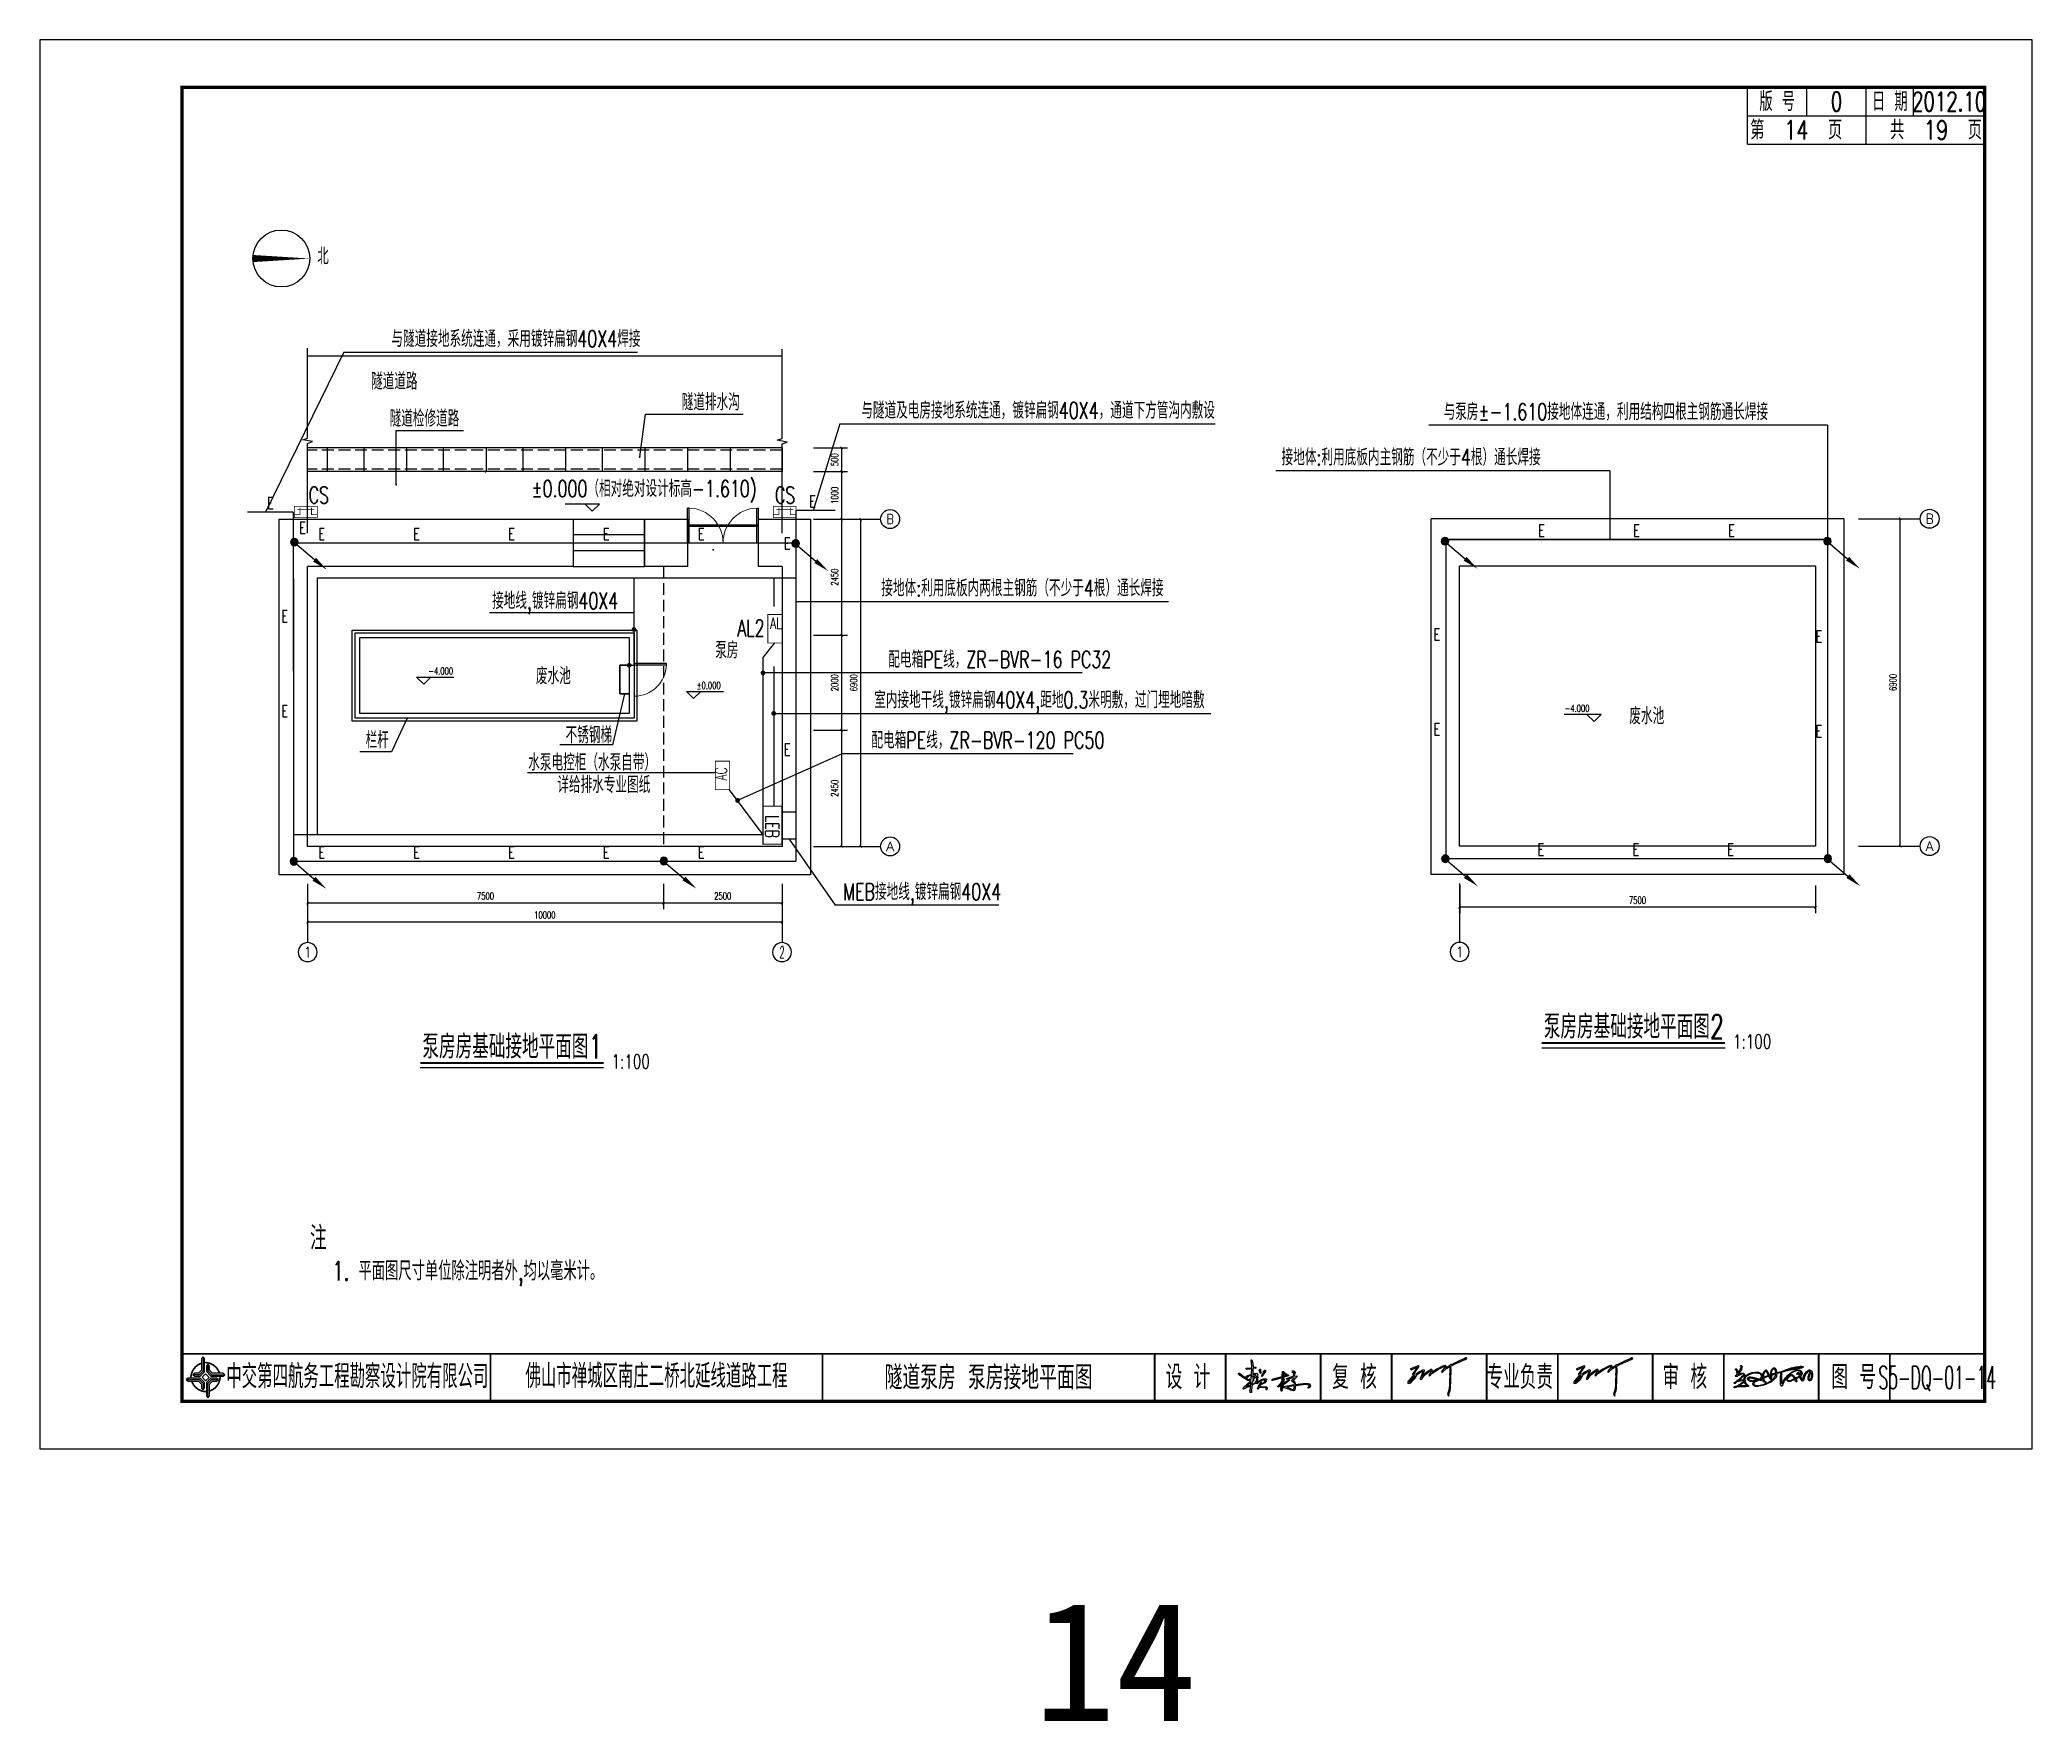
# Model space of a CAD drawing. Header units: millimetres. Extents: x 210068 to 672068, y -299976 to -107099.
# Drawn here: x 462068 to 504068, y -299935 to -264492 of the extents above; entities that cross this region are included whole.
import ezdxf
from ezdxf.enums import TextEntityAlignment as Align

# ---------------------------------------------------------------- set-up
doc = ezdxf.new("R2010")
doc.units = ezdxf.units.MM
doc.header["$LTSCALE"] = 1000
doc.header["$MEASUREMENT"] = 0
doc.linetypes.add('DASH', pattern=[0.35, 0.25, -0.1])
for name, color, linetype in [('---GPS_废水管_DN', 74, 'Continuous'), ('1', 1, 'Continuous'), ('AXIS', 6, 'Continuous'), ('AXIS_TEXT', 7, 'Continuous'), ('DIM_ELEV', 3, 'Continuous'), ('DIM_LEAD', 3, 'Continuous'), ('DIM_SYMB', 3, 'Continuous'), ('E-SYST-DIM', 3, 'Continuous'), ('E-TEXT-PLAN', 7, 'Continuous'), ('E-TEXT-PLAN-DER', 7, 'Continuous'), ('electrical text', 3, 'Continuous'), ('FL', 7, 'Continuous'), ('GRD', 132, 'GRD1'), ('PMSBB', 7, 'Continuous'), ('PUB_TEXT', 7, 'Continuous'), ('QQ', 8, 'Continuous'), ('T-CABL-E', 7, 'Continuous'), ('WALL', 9, 'Continuous'), ('WINDOW', 4, 'Continuous'), ('图框', 7, 'Continuous'), ('文字', 7, 'Continuous'), ('次轮廓线', 7, 'Continuous')]:
    doc.layers.add(name, color=color, linetype=linetype)
doc.styles.add('-黑体', font='SIMHEI.TTF')
doc.styles.add('_TCH_AXIS', font='COMPLEX', dxfattribs={"bigfont": 'GBCBIG'})
doc.styles.add('_TCH_DIM', font='SIMPLEX', dxfattribs={"width": 0.8, "height": 3.5, "bigfont": 'HZTXT'})
doc.styles.add('COMPLEX', font='COMPLEX')
doc.styles.add('DIM_FONT', font='SIMPLEX', dxfattribs={"width": 0.7, "bigfont": 'GBCBIG'})
doc.styles.add('IDQSTYLE', font='simplex1.shx', dxfattribs={"width": 0.7, "bigfont": 'hztxt.shx'})
doc.styles.get("Standard").update_dxf_attribs({"font": 'simplex1.shx', "width": 0.7, "bigfont": 'HZTXT.shx'})
doc.styles.add('四航院', font='simplex1.shx', dxfattribs={"width": 0.7, "height": 3.5, "bigfont": 'HZTXT.shx'})
doc.linetypes.add('GRD1', pattern='A,0.1,-0.3,0.58,[130,Idq30.shx,S=0.2,R=0,X=0,Y=0],-0.01,[130,Idq30.shx,S=0.2,R=0,X=0,Y=0],-0.01,[130,Idq30.shx,S=0.2,R=0,X=0,Y=0],-0.01,[130,Idq30.shx,S=0.2,R=0,X=0,Y=0],-0.01,0.58,-0.3,0.1', length=2)
doc.dimstyles.new('DIMN50', dxfattribs={"dimscale": 0.5, "dimtxt": 300, "dimasz": 100, "dimexe": 250, "dimexo": 300, "dimgap": 150, "dimtad": 1, "dimdec": 0, "dimzin": 0, "dimdsep": 46, "dimtxsty": 'DIM_FONT', "dimblk": 'ARCHTICK', "dimcen": 0.09, "dimclrt": 7, "dimazin": 2, "dimtfac": 1, "dimtdec": 0, "dimtix": 1, "dimtmove": 2, "dimatfit": 3, "dimldrblk": 'ARCHTICK', "dimfxl": 0, "dimtolj": 1, "dimtzin": 0, "dimarcsym": 0})

msp = doc.modelspace()

# ---------------------------------------------------------------- texts
at = {"width": 0.7}
for s, p in [('专业负责', (493267.5, -292682.5)), ('审 核', (496744.9, -292682.5)), ('图 号', (500306.8, -292682.5))]:
    msp.add_text(s, height=500, dxfattribs=at).set_placement(p, align=Align.MIDDLE_CENTER)
at = {"style": '-黑体'}
msp.add_text('14', height=2520, dxfattribs=at).set_placement((483028.6, -299935.3))
at = {"layer": '1', "color": 0, "linetype": 'Continuous', "style": '四航院', "width": 0.7}
for s, p in [('泵房房基础接地平面图2', (493774.4, -285545.6)), ('泵房房基础接地平面图1', (470132.8, -285966.7))]:
    msp.add_text(s, height=500, dxfattribs=at).set_placement(p)
at = {"layer": 'E-SYST-DIM', "style": 'IDQSTYLE', "width": 0.7}
msp.add_text('AL2', height=350, dxfattribs=at).set_placement((477058.5, -276892.2), align=Align.MIDDLE_CENTER)
at = {"layer": 'E-TEXT-PLAN', "linetype": 'Continuous', "style": '四航院', "width": 0.7}
for s, height, p in [('注', 500, (467763.4, -290002.5)), ('1. 平面图尺寸单位除注明者外,均以毫米计。', 400, (468233.6, -290642.7))]:
    msp.add_text(s, height=height, dxfattribs=at).set_placement(p)
at = {"layer": 'electrical text', "width": 0.7}
for s, p in [('北', (467914.6, -269227.1)), ('与隧道接地系统连通，采用镀锌扁钢40X4焊接', (469479.6, -270969.3)), ('隧道道路', (469050.9, -271865.6)), ('隧道排水沟', (475599.8, -272304.7)), ('与隧道及电房接地系统连通，镀锌扁钢40X4，通道下方管沟内敷设', (479384.9, -272478.8)), ('与泵房%%P-1.610接地体连通，利用结构四根主钢筋通长焊接', (491661.5, -272507.2)), ('隧道检修道路', (469442.1, -272649.7)), ('接地体:利用底板内主钢筋（不少于4根）通长焊接', (488246.3, -273465.6)), ('%%P0.000（相对绝对设计标高-1.610)', (472435.6, -274127.5)), ('接地体:利用底板内两根主钢筋（不少于4根）通长焊接', (479807.7, -276223.7)), ('接地线,镀锌扁钢40X4', (471602.6, -276490.7)), ('泵房', (476306.7, -277534.1)), ('配电箱PE线，ZR-BVR-16 PC32', (479955.1, -277728.4)), ('废水池', (472526.9, -278077.4)), ('室内接地干线,镀锌扁钢40X4,距地0.3米明敷，过门埋地暗敷', (479657.7, -278581.9)), ('废水池', (495577.6, -278921.3)), ('栏杆', (468936.6, -279429.2)), ('不锈钢梯', (473151.4, -279323.1)), ('配电箱PE线，ZR-BVR-120 PC50', (479599.4, -279431.1)), ('水泵电控柜（水泵自带）', (472364.6, -279899)), ('详给排水专业图纸', (472978.1, -280369.9)), ('MEB接地线,镀锌扁钢40X4', (479002, -282626.6))]:
    msp.add_text(s, height=350, dxfattribs=at).set_placement(p)
for p in [(467950.4, -274090.1), (477779, -274090.1)]:
    msp.add_text('CS', height=350, dxfattribs=at).set_placement(p, align=Align.MIDDLE)
at = {"layer": 'PUB_TEXT', "style": '_TCH_DIM', "width": 0.705882}
for s, p in [('-4.000', (470259.4, -277872.5)), ('%%P0.000', (475917.8, -278176.8)), ('-4.000', (494214.5, -278661.3))]:
    msp.add_text(s, height=148.75, dxfattribs=at).set_placement(p)
at = {"layer": 'T-CABL-E', "color": 170, "style": 'IDQSTYLE', "width": 0.7}
for p in [(466929.6, -274255.7), (478353.9, -274220.5), (467604.1, -274775.4), (468008.9, -274907.7), (470008.9, -274907.7), (472008.9, -274907.7), (474008.9, -274907.7), (476008.9, -274907.7), (477821.3, -275105.1), (493727.2, -274835.3), (495727.2, -274835.3), (497727.2, -274835.3), (467229.5, -276639.7), (491521, -277025.3), (499568.7, -277065.7), (467229.5, -278639.7), (491521, -279025.3), (499568.7, -279065.7), (477821.3, -279452.3), (468008.9, -281620.6), (470008.9, -281620.6), (472008.9, -281620.6), (474008.9, -281620.6), (476008.9, -281620.6), (493711, -281561.4), (495711, -281561.4), (497711, -281561.4)]:
    msp.add_text('E', height=250, dxfattribs=at).set_placement(p, align=Align.MIDDLE_CENTER)
at = {"layer": '图框'}
for s, width, p in [('中交第四航务工程勘察设计院有限公司', 0.65, (468761.6, -292667.1)), ('佛山市禅城区南庄二桥北延线道路工程', 0.65, (475068.5, -292660.4)), ('设 计', 0.7, (486272.9, -292682.5)), ('复 核', 0.7, (489782.4, -292682.5))]:
    msp.add_text(s, height=500, dxfattribs=dict(at, width=width)).set_placement(p, align=Align.MIDDLE_CENTER)
at = {"layer": '文字', "width": 0.7}
for s, height, p in [('版 号', 400, (498693.5, -265791.9)), ('0', 400, (499943.5, -265791.9)), ('日 期', 400, (501068.5, -265791.9)), ('2012.10', 400, (502318.5, -265791.9)), ('1:100', 300, (498165.4, -285608.2)), ('1:100', 300, (474523.8, -286029.2))]:
    msp.add_text(s, height=height, dxfattribs=at).set_placement(p, align=Align.MIDDLE_CENTER)

# ---------------------------------------------------------------- blocks, each defined once
blk = doc.blocks.new('tb')
at = {"lineweight": -3}
h = blk.add_hatch(color=256, dxfattribs=at)
h.paths.add_polyline_path([(-1.23, -0.13), (-3.78, -0.14), (-4.14, -0.41), (-1.4, -0.44), (-0.56, -1.24), (-0.54, -2.62), (-0.27, -2.2), (-0.26, -1.06)])
h.paths.add_polyline_path([(0.13, -1.08), (0.14, -3.86), (0.41, -4.26), (0.44, -1.24), (1.25, -0.43), (2.66, -0.43), (2.26, -0.16), (1.07, -0.15)])
h.paths.add_polyline_path([(1.08, 0.3), (3.62, 0.3), (4.02, 0.56), (1.25, 0.57), (0.43, 1.39), (0.43, 2.8), (0.16, 2.41), (0.15, 1.24)])
h.paths.add_polyline_path([(-0.28, 1.21), (-0.28, 3.99), (-0.56, 4.39), (-0.57, 1.41), (-1.38, 0.6), (-2.74, 0.56), (-2.33, 0.3), (-1.2, 0.29)])
for p, q in [((-0.56, 4.39), (-0.57, 1.41)), ((-1.38, 0.6), (-2.74, 0.56)), ((-0.57, 1.41), (-1.38, 0.6)), ((0.43, 2.8), (0.43, 1.39)), ((0.43, 1.39), (1.25, 0.57)), ((1.25, 0.57), (4.02, 0.56)), ((-4.14, -0.41), (-1.4, -0.44)), ((-1.4, -0.44), (-0.56, -1.24)), ((-0.56, -1.24), (-0.54, -2.62)), ((0.41, -4.26), (0.44, -1.24)), ((0.44, -1.24), (1.25, -0.43)), ((1.25, -0.43), (2.66, -0.43))]:
    blk.add_line(p, q, dxfattribs=at)
at = {"lineweight": -3, "flags": 128}
for points in [[(-0.9, 3.99), (-0.9, 1.58), (-1.53, 0.91), (-2.34, 0.91), (-2.74, 0.56), (-2.33, 0.3), (-1.2, 0.29), (-0.28, 1.21), (-0.28, 3.99), (-0.56, 4.39)], [(-0.04, 0.77), (0.68, 0.04), (-0.04, -0.69), (-0.77, 0.05)], [(3.62, 0.92), (1.43, 0.92), (0.77, 1.54), (0.77, 2.38), (0.43, 2.8), (0.16, 2.41), (0.15, 1.24), (1.08, 0.3), (3.62, 0.3), (4.02, 0.56)], [(-3.73, -0.76), (-1.54, -0.76), (-0.89, -1.39), (-0.89, -2.21), (-0.54, -2.62), (-0.27, -2.2), (-0.26, -1.06), (-1.23, -0.13), (-3.78, -0.14), (-4.14, -0.41)], [(0.75, -3.85), (0.75, -1.43), (1.4, -0.78), (2.26, -0.78), (2.66, -0.43), (2.26, -0.16), (1.07, -0.15), (0.13, -1.08), (0.14, -3.86), (0.41, -4.26)]]:
    blk.add_lwpolyline(points, close=True, dxfattribs=at)
at = {"lineweight": -3, "const_width": 0.35, "flags": 128}
for points in [[(-0.9, 3.02, 0.324167), (-3.16, -0.14)], [(2.88, 0.92, 0.324403), (-0.24, 3.15)], [(0.75, -2.86, 0.325418), (3.02, 0.26)], [(-2.98, -0.76, 0.322976), (0.14, -2.98)]]:
    blk.add_lwpolyline(points, format="xyb", dxfattribs=at)
blk = doc.blocks.new('series')
at = {"width": 0.75}
for tag, height, p in [('页码', 4, (-35, -19)), ('图名', 5, (-220, -282)), ('图号', 5, (-20, -282))]:
    blk.add_attdef(tag, text='', height=height, dxfattribs=at).set_placement(p, align=Align.MIDDLE_CENTER)
blk = doc.blocks.new('_ArchTick')
at = {"color": 0, "linetype": 'ByBlock', "const_width": 0.4}
blk.add_lwpolyline([(-0.5, -0.5), (0.5, 0.5)], dxfattribs=at)
blk = doc.blocks.new('*D152')
at = {"layer": 'AXIS', "color": 0, "lineweight": -2}
for p, q in [((492000, -282317), (492000, -282904)), ((499499, -282317), (499499, -282904)), ((499499, -282779), (492000, -282779))]:
    blk.add_line(p, q, dxfattribs=at)
at = {"layer": 'Defpoints', "color": 0}
for p in [(492000, -282167), (499499, -282167), (492000, -282779)]:
    blk.add_point(p, dxfattribs=at)
at = {"layer": 'AXIS', "color": 0, "lineweight": -2, "xscale": 50, "yscale": 50, "zscale": 50, "rotation": 180}
blk.add_blockref('_ArchTick', (492000, -282779), dxfattribs=at)
at = {"layer": 'AXIS', "color": 0, "lineweight": -2, "xscale": 50, "yscale": 50, "zscale": 50}
blk.add_blockref('_ArchTick', (499499, -282779), dxfattribs=at)
at = {"layer": 'AXIS', "color": 7, "insert": (495749, -282629), "char_height": 150, "attachment_point": 5, "style": 'DIM_FONT'}
blk.add_mtext('\\A1;7500', dxfattribs=at)
blk = doc.blocks.new('*X18')
at = {"color": 0, "linetype": 'Continuous'}
for p, q in [((192.59, 446.72), (193.87, 448.01)), ((192.65, 446.36), (194.23, 447.94)), ((192.69, 447.24), (193.35, 447.91)), ((192.79, 446.07), (194.52, 447.8)), ((192.98, 445.84), (194.75, 447.61)), ((193.23, 445.66), (194.93, 447.37)), ((193.53, 445.54), (195.05, 447.06)), ((193.92, 445.51), (195.08, 446.67)), ((194.61, 445.77), (194.82, 445.99))]:
    blk.add_line(p, q, dxfattribs=at)
blk = doc.blocks.new('HC000750')
at = {"color": 0, "linetype": 'Continuous'}
blk.add_line((0, -0.06), (-3.11, -3.23), dxfattribs=at)
blk.add_lwpolyline([(-3.11, -3.23, 0.8, 0, 0), (-5.06, -5.12, 0, 0, 0)], format="xyseb", dxfattribs=at)
blk.add_circle((0, 0), 0.625, dxfattribs=at)
at = {"color": 0, "linetype": 'Continuous', "xscale": 0.5, "yscale": 0.5, "zscale": 0.5}
blk.add_blockref('*X18', (-96.92, -223.38), dxfattribs=at)
at = {"layer": 'E-TEXT-PLAN-DER', "color": 0, "style": 'IDQSTYLE', "width": 0.7}
blk.add_attdef('PSFHATT', (2.63, -5.12), '', height=2.5, dxfattribs=at)
blk = doc.blocks.new('A$C4E6C0036')
at = {"layer": 'E-TEXT-PLAN', "color": 4, "xscale": 320, "yscale": 320, "zscale": 320}
blk.add_blockref('HC000750', (1618, 1638), dxfattribs=at)
blk = doc.blocks.new('$DorLib2D$00000001')
at = {"color": 8}
for p, q in [((0.45, 0.975), (0.5, 0.975)), ((0.45, 0), (0.45, 0.975)), ((0.5, 0), (0.5, 0.975)), ((0.5, 0), (0.45, 0))]:
    blk.add_line(p, q, dxfattribs=at)
at = {"color": 8, "lineweight": 13}
blk.add_arc((0.475, 0), 0.975, 91.46928, 180, dxfattribs=at)
blk = doc.blocks.new('$TCHSYS$WIN2D')
for p, q in [((-0.5, 0.5), (0.5, 0.5)), ((-0.5, 0.5), (-0.5, -0.5)), ((0.5, 0.5), (0.5, -0.5)), ((0.5, 0.167), (-0.5, 0.167)), ((0.5, -0.167), (-0.5, -0.167)), ((-0.5, -0.5), (0.5, -0.5))]:
    blk.add_line(p, q)
blk = doc.blocks.new('_AXISO')
blk.add_circle((0, 0), 0.5)
at = {"layer": 'AXIS_TEXT', "style": 'COMPLEX', "width": 1.041667}
blk.add_attdef('A', text='', height=0.56, dxfattribs=at).set_placement((-0.25, -0.28), (0.25, -0.28), align=Align.FIT)
blk = doc.blocks.new('$DorLib2D$00000002')
at = {"color": 8}
for p, q in [((-0.5, 0), (-0.5, 0.4875)), ((-0.475, 0.4875), (-0.5, 0.4875)), ((-0.475, 0), (-0.475, 0.4875)), ((0.475, 0), (0.475, 0.4875)), ((0.475, 0.4875), (0.5, 0.4875)), ((0.5, 0), (0.5, 0.4875)), ((-0.5, 0), (-0.475, 0)), ((0.5, 0), (0.475, 0))]:
    blk.add_line(p, q, dxfattribs=at)
at = {"color": 8, "lineweight": 13}
for centre, start, end in [((-0.4875, 0), 0, 88.53072), ((0.4875, 0), 91.46928, 180)]:
    blk.add_arc(centre, 0.4875, start, end, dxfattribs=at)
blk = doc.blocks.new('*D153')
at = {"layer": 'AXIS', "color": 0, "lineweight": -2}
for p, q in [((478642, -274594), (479498, -274594)), ((479373, -281494), (479373, -274594)), ((478642, -281494), (479498, -281494))]:
    blk.add_line(p, q, dxfattribs=at)
at = {"layer": 'Defpoints', "color": 0}
for p in [(478492, -274594), (479373, -274594), (478492, -281494)]:
    blk.add_point(p, dxfattribs=at)
at = {"layer": 'AXIS', "color": 0, "lineweight": -2, "xscale": 50, "yscale": 50, "zscale": 50}
for p, rotation in [((479373, -274594), 90), ((479373, -281494), 270)]:
    blk.add_blockref('_ArchTick', p, dxfattribs=dict(at, rotation=rotation))
at = {"layer": 'AXIS', "color": 7, "insert": (479223, -278044), "char_height": 150, "attachment_point": 5, "rotation": 90, "style": 'DIM_FONT'}
blk.add_mtext('\\A1;6900', dxfattribs=at)
blk = doc.blocks.new('*D154')
at = {"layer": 'AXIS', "color": 0, "lineweight": -2}
for p, q in [((478377, -273094), (479098, -273094)), ((478973, -273594), (478973, -273094)), ((478377, -273594), (479098, -273594))]:
    blk.add_line(p, q, dxfattribs=at)
at = {"layer": 'Defpoints', "color": 0}
for p in [(478227, -273094), (478973, -273094), (478227, -273594)]:
    blk.add_point(p, dxfattribs=at)
at = {"layer": 'AXIS', "color": 0, "lineweight": -2, "xscale": 50, "yscale": 50, "zscale": 50}
for p, rotation in [((478973, -273094), 90), ((478973, -273594), 270)]:
    blk.add_blockref('_ArchTick', p, dxfattribs=dict(at, rotation=rotation))
at = {"layer": 'AXIS', "color": 7, "insert": (478823, -273344), "char_height": 150, "attachment_point": 5, "rotation": 90, "style": 'DIM_FONT'}
blk.add_mtext('\\A1;500', dxfattribs=at)
blk = doc.blocks.new('*D155')
at = {"layer": 'AXIS', "color": 0, "lineweight": -2}
for p, q in [((478377, -273594), (479098, -273594)), ((478973, -274594), (478973, -273594)), ((478377, -274594), (479098, -274594))]:
    blk.add_line(p, q, dxfattribs=at)
at = {"layer": 'Defpoints', "color": 0}
for p in [(478227, -273594), (478973, -273594), (478227, -274594)]:
    blk.add_point(p, dxfattribs=at)
at = {"layer": 'AXIS', "color": 0, "lineweight": -2, "xscale": 50, "yscale": 50, "zscale": 50}
for p, rotation in [((478973, -273594), 90), ((478973, -274594), 270)]:
    blk.add_blockref('_ArchTick', p, dxfattribs=dict(at, rotation=rotation))
at = {"layer": 'AXIS', "color": 7, "insert": (478823, -274094), "char_height": 150, "attachment_point": 5, "rotation": 90, "style": 'DIM_FONT'}
blk.add_mtext('\\A1;1000', dxfattribs=at)
blk = doc.blocks.new('*D156')
at = {"layer": 'AXIS', "color": 0, "lineweight": -2}
for p, q in [((478377, -274594), (479098, -274594)), ((478973, -277044), (478973, -274594)), ((478377, -277044), (479098, -277044))]:
    blk.add_line(p, q, dxfattribs=at)
at = {"layer": 'Defpoints', "color": 0}
for p in [(478227, -274594), (478973, -274594), (478227, -277044)]:
    blk.add_point(p, dxfattribs=at)
at = {"layer": 'AXIS', "color": 0, "lineweight": -2, "xscale": 50, "yscale": 50, "zscale": 50}
for p, rotation in [((478973, -274594), 90), ((478973, -277044), 270)]:
    blk.add_blockref('_ArchTick', p, dxfattribs=dict(at, rotation=rotation))
at = {"layer": 'AXIS', "color": 7, "insert": (478823, -275819), "char_height": 150, "attachment_point": 5, "rotation": 90, "style": 'DIM_FONT'}
blk.add_mtext('\\A1;2450', dxfattribs=at)
blk = doc.blocks.new('*D157')
at = {"layer": 'AXIS', "color": 0, "lineweight": -2}
for p, q in [((478377, -277044), (479098, -277044)), ((478973, -279044), (478973, -277044)), ((478377, -279044), (479098, -279044))]:
    blk.add_line(p, q, dxfattribs=at)
at = {"layer": 'Defpoints', "color": 0}
for p in [(478227, -277044), (478973, -277044), (478227, -279044)]:
    blk.add_point(p, dxfattribs=at)
at = {"layer": 'AXIS', "color": 0, "lineweight": -2, "xscale": 50, "yscale": 50, "zscale": 50}
for p, rotation in [((478973, -277044), 90), ((478973, -279044), 270)]:
    blk.add_blockref('_ArchTick', p, dxfattribs=dict(at, rotation=rotation))
at = {"layer": 'AXIS', "color": 7, "insert": (478823, -278044), "char_height": 150, "attachment_point": 5, "rotation": 90, "style": 'DIM_FONT'}
blk.add_mtext('\\A1;2000', dxfattribs=at)
blk = doc.blocks.new('*D158')
at = {"layer": 'AXIS', "color": 0, "lineweight": -2}
for p, q in [((478377, -279044), (479098, -279044)), ((478973, -281494), (478973, -279044)), ((478377, -281494), (479098, -281494))]:
    blk.add_line(p, q, dxfattribs=at)
at = {"layer": 'Defpoints', "color": 0}
for p in [(478227, -279044), (478973, -279044), (478227, -281494)]:
    blk.add_point(p, dxfattribs=at)
at = {"layer": 'AXIS', "color": 0, "lineweight": -2, "xscale": 50, "yscale": 50, "zscale": 50}
for p, rotation in [((478973, -279044), 90), ((478973, -281494), 270)]:
    blk.add_blockref('_ArchTick', p, dxfattribs=dict(at, rotation=rotation))
at = {"layer": 'AXIS', "color": 7, "insert": (478823, -280269), "char_height": 150, "attachment_point": 5, "rotation": 90, "style": 'DIM_FONT'}
blk.add_mtext('\\A1;2450', dxfattribs=at)
blk = doc.blocks.new('*D159')
at = {"layer": 'AXIS', "color": 0, "lineweight": -2}
for p, q in [((467714, -282434), (467714, -283216)), ((477714, -282434), (477714, -283216)), ((477714, -283091), (467714, -283091))]:
    blk.add_line(p, q, dxfattribs=at)
at = {"layer": 'Defpoints', "color": 0}
for p in [(467714, -282284), (477714, -282284), (467714, -283091)]:
    blk.add_point(p, dxfattribs=at)
at = {"layer": 'AXIS', "color": 0, "lineweight": -2, "xscale": 50, "yscale": 50, "zscale": 50, "rotation": 180}
blk.add_blockref('_ArchTick', (467714, -283091), dxfattribs=at)
at = {"layer": 'AXIS', "color": 0, "lineweight": -2, "xscale": 50, "yscale": 50, "zscale": 50}
blk.add_blockref('_ArchTick', (477714, -283091), dxfattribs=at)
at = {"layer": 'AXIS', "color": 7, "insert": (472714, -282941), "char_height": 150, "attachment_point": 5, "style": 'DIM_FONT'}
blk.add_mtext('\\A1;10000', dxfattribs=at)
blk = doc.blocks.new('*D160')
at = {"layer": 'AXIS', "color": 0, "lineweight": -2}
for p, q in [((475214, -282284), (475214, -282816)), ((477714, -282284), (477714, -282816)), ((477714, -282691), (475214, -282691))]:
    blk.add_line(p, q, dxfattribs=at)
at = {"layer": 'Defpoints', "color": 0}
for p in [(475214, -282134), (477714, -282134), (475214, -282691)]:
    blk.add_point(p, dxfattribs=at)
at = {"layer": 'AXIS', "color": 0, "lineweight": -2, "xscale": 50, "yscale": 50, "zscale": 50, "rotation": 180}
blk.add_blockref('_ArchTick', (475214, -282691), dxfattribs=at)
at = {"layer": 'AXIS', "color": 0, "lineweight": -2, "xscale": 50, "yscale": 50, "zscale": 50}
blk.add_blockref('_ArchTick', (477714, -282691), dxfattribs=at)
at = {"layer": 'AXIS', "color": 7, "insert": (476464, -282541), "char_height": 150, "attachment_point": 5, "style": 'DIM_FONT'}
blk.add_mtext('\\A1;2500', dxfattribs=at)
blk = doc.blocks.new('*D161')
at = {"layer": 'AXIS', "color": 0, "lineweight": -2}
for p, q in [((467714, -282284), (467714, -282816)), ((475214, -282284), (475214, -282816)), ((475214, -282691), (467714, -282691))]:
    blk.add_line(p, q, dxfattribs=at)
at = {"layer": 'Defpoints', "color": 0}
for p in [(467714, -282134), (475214, -282134), (467714, -282691)]:
    blk.add_point(p, dxfattribs=at)
at = {"layer": 'AXIS', "color": 0, "lineweight": -2, "xscale": 50, "yscale": 50, "zscale": 50, "rotation": 180}
blk.add_blockref('_ArchTick', (467714, -282691), dxfattribs=at)
at = {"layer": 'AXIS', "color": 0, "lineweight": -2, "xscale": 50, "yscale": 50, "zscale": 50}
blk.add_blockref('_ArchTick', (475214, -282691), dxfattribs=at)
at = {"layer": 'AXIS', "color": 7, "insert": (471464, -282541), "char_height": 150, "attachment_point": 5, "style": 'DIM_FONT'}
blk.add_mtext('\\A1;7500', dxfattribs=at)
blk = doc.blocks.new('HC001538')
at = {"color": 0, "linetype": 'Continuous', "const_width": 0.3}
blk.add_lwpolyline([(5, 2.5), (-5, 2.5), (-5, -2.5), (5, -2.5)], close=True, dxfattribs=at)
at = {"color": 0, "style": 'IDQSTYLE', "width": 0.7}
blk.add_attdef('AXT', (-2.25, -1.25), '', height=2.5, dxfattribs=at)
at = {"layer": 'E-TEXT-PLAN-DER', "color": 0, "style": 'IDQSTYLE', "width": 0.7}
blk.add_attdef('PSFHATT', (7, -2.5), '', height=2.5, dxfattribs=at)
blk = doc.blocks.new('HC001529')
at = {"color": 0, "linetype": 'Continuous', "const_width": 0.3}
blk.add_lwpolyline([(5, 2.5), (-5, 2.5), (-5, -2.5), (5, -2.5)], close=True, dxfattribs=at)
at = {"color": 0, "style": 'IDQSTYLE', "width": 0.7}
blk.add_attdef('AL', (-1.46, -1.25), '', height=2.5, dxfattribs=at)
at = {"layer": 'E-TEXT-PLAN-DER', "color": 0, "style": 'IDQSTYLE', "width": 0.7}
blk.add_attdef('PSFHATT', (7, -2.5), '', height=2.5, dxfattribs=at)
blk = doc.blocks.new('1633')
at = {"layer": 'FL', "color": 11, "linetype": 'Continuous', "const_width": 0.3}
blk.add_lwpolyline([(2.5, -5), (2.5, 5), (-2.5, 5), (-2.5, -5)], close=True, dxfattribs=at)
for points in [[(1.96, 2.5), (-1.19, 2.5), (-1.19, 5)], [(1.12, 0), (1.12, 3.71)], [(1.12, 0), (1.12, -3.71)], [(1.96, -2.5), (-1.19, -2.5), (-1.19, -5)]]:
    blk.add_lwpolyline(points, dxfattribs=at)
blk = doc.blocks.new('A$C1E6022BB')
at = {"layer": 'PMSBB', "color": 3, "linetype": 'Continuous', "ltscale": 1.25, "xscale": 96, "yscale": 96, "zscale": 96, "rotation": 90}
blk.add_blockref('1633', (494, 254), dxfattribs=at)
blk = doc.blocks.new('*D70')
at = {"layer": 'AXIS', "color": 0, "lineweight": -2}
for p, q in [((500556, -274589), (501412, -274589)), ((501287, -281489), (501287, -274589)), ((500556, -281489), (501412, -281489))]:
    blk.add_line(p, q, dxfattribs=at)
at = {"layer": 'Defpoints', "color": 0}
for p in [(500406, -274589), (501287, -274589), (500406, -281489)]:
    blk.add_point(p, dxfattribs=at)
at = {"layer": 'AXIS', "color": 0, "lineweight": -2, "xscale": 50, "yscale": 50, "zscale": 50}
for p, rotation in [((501287, -274589), 90), ((501287, -281489), 270)]:
    blk.add_blockref('_ArchTick', p, dxfattribs=dict(at, rotation=rotation))
at = {"layer": 'AXIS', "color": 7, "insert": (501137, -278039), "char_height": 150, "attachment_point": 5, "rotation": 90, "style": 'DIM_FONT'}
blk.add_mtext('\\A1;6900', dxfattribs=at)

# ---------------------------------------------------------------- dimensions: what is measured, and where the dimension line sits
at = {"layer": 'AXIS'}
for p1, p2, distance, picture, middle in [((478226.8, -273594.4), (478226.8, -273094.4), -746.6, '*D154', (478823.4, -273344.4)), ((478226.8, -274594.4), (478226.8, -273594.4), -746.6, '*D155', (478823.4, -274094.4)), ((478226.8, -277044.3), (478226.8, -274594.4), -746.6, '*D156', (478823.4, -275819.3)), ((478492.2, -281494.4), (478492.2, -274594.4), -881.2, '*D153', (479223.4, -278044.4)), ((500405.7, -281488.5), (500405.7, -274588.5), -881.2, '*D70', (501137, -278038.5)), ((478226.8, -279044.4), (478226.8, -277044.3), -746.6, '*D157', (478823.4, -278044.3)), ((478226.8, -281494.4), (478226.8, -279044.4), -746.6, '*D158', (478823.4, -280269.4)), ((475214.4, -282134.4), (467714.4, -282134.4), 556.7, '*D161', (471464.4, -282541.2)), ((477714.4, -282134.4), (475214.4, -282134.4), 556.7, '*D160', (476464.4, -282541.2)), ((499499.5, -282167), (491999.5, -282167), 612.4, '*D152', (495749.5, -282629.4)), ((477714.4, -282284.4), (467714.4, -282284.4), 806.7, '*D159', (472714.4, -282941.2))]:
    dim = msp.add_aligned_dim(p1=p1, p2=p2, distance=distance, dimstyle='DIMN50', dxfattribs=at)
    dim.commit()
    dim.dimension.update_dxf_attribs({"geometry": picture, "text_midpoint": middle})

# ---------------------------------------------------------------- hatches: boundary and pattern name
at = {"linetype": 'Continuous'}
h = msp.add_hatch(color=256, dxfattribs=at)
h.paths.add_polyline_path([(491055, -292658.5), (491062.2, -292654.9), (491055, -292676.5), (491015.4, -292726.9), (490972.2, -292766.5), (490936.2, -292788.1), (490957.8, -292748.5)], flags=17)
h.paths.add_polyline_path([(492145.8, -292280.5), (492142.2, -292276.9), (492131.4, -292276.9), (492091.8, -292298.5), (492005.4, -292330.9), (491832.6, -292417.3), (491796.6, -292424.5), (491785.8, -292435.3), (491785.8, -292442.5), (491706.6, -292492.9), (491713.8, -292453.3), (491699.4, -292438.9), (491685, -292435.3), (491638.2, -292449.7), (491515.8, -292514.5), (491418.6, -292579.3), (491411.4, -292579.3), (491422.2, -292550.5), (491418.6, -292532.5), (491411.4, -292525.3), (491389.8, -292525.3), (491289, -292593.7), (491213.4, -292669.3), (491256.6, -292550.5), (491256.6, -292539.7), (491245.8, -292528.9), (491217, -292536.1), (491155.8, -292568.5), (491073, -292622.5), (491033.4, -292615.3), (491141.4, -292467.7), (491145, -292453.3), (491127, -292442.5), (490965, -292510.9), (490965, -292521.7), (490975.8, -292528.9), (491112.6, -292471.3), (491008.2, -292611.7), (491008.2, -292626.1), (491015.4, -292633.3), (491047.8, -292640.5), (491001, -292676.5), (490911, -292766.5), (490903.8, -292780.9), (490903.8, -292809.7), (490914.6, -292820.5), (490947, -292809.7), (490983, -292784.5), (491037, -292734.1), (491065.8, -292698.1), (491101.8, -292626.1), (491188.2, -292572.1), (491231.4, -292554.1), (491170.2, -292708.9), (491170.2, -292723.3), (491184.6, -292734.1), (491209.8, -292712.5), (491245.8, -292662.1), (491289, -292618.9), (491350.2, -292572.1), (491397, -292546.9), (491386.2, -292582.9), (491350.2, -292644.1), (491357.4, -292658.5), (491379, -292647.7), (491411.4, -292608.1), (491555.4, -292514.5), (491634.6, -292474.9), (491670.6, -292460.5), (491688.6, -292460.5), (491688.6, -292474.9), (491620.2, -292564.9), (491623.8, -292575.7), (491638.2, -292575.7), (491713.8, -292510.9), (491789.4, -292467.7), (491793, -292575.7), (491785.8, -292629.7), (491789.4, -292672.9), (491782.2, -292734.1), (491782.2, -292856.5), (491771.4, -292960.9), (491746.2, -293032.9), (491749.8, -293058.1), (491764.2, -293076.1), (491771.4, -293076.1), (491778.6, -293065.3), (491771.4, -293036.5), (491796.6, -292971.7), (491803.8, -292924.9), (491818.2, -292536.1), (491814.6, -292453.3), (491893.8, -292406.5), (492113.4, -292312.9), (492153, -292287.7)])
h = msp.add_hatch(color=256, dxfattribs=at)
h.paths.add_polyline_path([(494555, -292658.5), (494562.2, -292654.9), (494555, -292676.5), (494515.4, -292726.9), (494472.2, -292766.5), (494436.2, -292788.1), (494457.8, -292748.5)], flags=17)
h.paths.add_polyline_path([(495645.8, -292280.5), (495642.2, -292276.9), (495631.4, -292276.9), (495591.8, -292298.5), (495505.4, -292330.9), (495332.6, -292417.3), (495296.6, -292424.5), (495285.8, -292435.3), (495285.8, -292442.5), (495206.6, -292492.9), (495213.8, -292453.3), (495199.4, -292438.9), (495185, -292435.3), (495138.2, -292449.7), (495015.8, -292514.5), (494918.6, -292579.3), (494911.4, -292579.3), (494922.2, -292550.5), (494918.6, -292532.5), (494911.4, -292525.3), (494889.8, -292525.3), (494789, -292593.7), (494713.4, -292669.3), (494756.6, -292550.5), (494756.6, -292539.7), (494745.8, -292528.9), (494717, -292536.1), (494655.8, -292568.5), (494573, -292622.5), (494533.4, -292615.3), (494641.4, -292467.7), (494645, -292453.3), (494627, -292442.5), (494465, -292510.9), (494465, -292521.7), (494475.8, -292528.9), (494612.6, -292471.3), (494508.2, -292611.7), (494508.2, -292626.1), (494515.4, -292633.3), (494547.8, -292640.5), (494501, -292676.5), (494411, -292766.5), (494403.8, -292780.9), (494403.8, -292809.7), (494414.6, -292820.5), (494447, -292809.7), (494483, -292784.5), (494537, -292734.1), (494565.8, -292698.1), (494601.8, -292626.1), (494688.2, -292572.1), (494731.4, -292554.1), (494670.2, -292708.9), (494670.2, -292723.3), (494684.6, -292734.1), (494709.8, -292712.5), (494745.8, -292662.1), (494789, -292618.9), (494850.2, -292572.1), (494897, -292546.9), (494886.2, -292582.9), (494850.2, -292644.1), (494857.4, -292658.5), (494879, -292647.7), (494911.4, -292608.1), (495055.4, -292514.5), (495134.6, -292474.9), (495170.6, -292460.5), (495188.6, -292460.5), (495188.6, -292474.9), (495120.2, -292564.9), (495123.8, -292575.7), (495138.2, -292575.7), (495213.8, -292510.9), (495289.4, -292467.7), (495293, -292575.7), (495285.8, -292629.7), (495289.4, -292672.9), (495282.2, -292734.1), (495282.2, -292856.5), (495271.4, -292960.9), (495246.2, -293032.9), (495249.8, -293058.1), (495264.2, -293076.1), (495271.4, -293076.1), (495278.6, -293065.3), (495271.4, -293036.5), (495296.6, -292971.7), (495303.8, -292924.9), (495318.2, -292536.1), (495314.6, -292453.3), (495393.8, -292406.5), (495613.4, -292312.9), (495653, -292287.7)])
for points in [[(487533.3, -292752.1), (487566.3, -292755.1), (487569.3, -292740.1), (487554.3, -292722.1), (487545.3, -292731.1), (487491.3, -292704.1), (487359.3, -292602.1), (487338.3, -292602.1, 0.426792), (487380.3, -292650.1), (487389.3, -292665.1)], [(487785.3, -292575.1), (487785.3, -292551.1), (487773.3, -292554.1), (487779.3, -292515.1), (487803.3, -292515.1), (487809.3, -292605.1), (487800.3, -292605.1)], [(487827.3, -292671.1), (487821.3, -292665.1), (487881.3, -292563.1), (487851.3, -292569.1), (487893.3, -292533.1), (487908.3, -292536.1), (487908.3, -292563.1)], [(488487.3, -292641.1), (488496.3, -292650.1), (488526.3, -292611.1, 0.66475), (488478.3, -292551.1), (488472.3, -292593.1), (488490.3, -292578.1, -0.537712)]]:
    msp.add_hatch(color=256, dxfattribs=at).paths.add_polyline_path(points)
h = msp.add_hatch(color=256, dxfattribs=at)
h.paths.add_polyline_path([(487605.3, -292716.1), (487584.3, -292740.1), (487584.3, -292752.1), (487599.3, -292758.1), (487437.3, -292911.1), (487434.3, -292929.1), (487443.3, -292935.1), (487593.3, -292869.1), (487593.3, -292926.1), (487575.3, -292965.1), (487584.3, -292974.1), (487584.3, -293004.1), (487608.3, -293007.1), (487617.3, -292860.1), (487713.3, -292797.1), (487713.3, -292818.1), (487728.3, -292824.1, -0.219057), (487908.3, -292737.1), (487878.3, -292791.1), (487827.3, -292833.1), (487884.3, -292812.1), (487920.3, -292770.1), (487929.3, -292719.1, 0.293496), (487734.3, -292800.1), (487740.3, -292701.1), (487749.3, -292686.1), (487746.3, -292668.1), (487722.3, -292689.1, -0.49928), (487620.3, -292827.1), (487632.3, -292773.1), (487653.3, -292764.1), (487650.3, -292731.1), (487638.3, -292734.1), (487707.3, -292686.1), (487740.3, -292644.1), (487743.3, -292617.1), (487722.3, -292602.1), (487638.3, -292608.1), (487638.3, -292533.1), (487647.3, -292497.1), (487686.3, -292488.1), (487686.3, -292500.1), (487701.3, -292497.1), (487701.3, -292473.1), (487647.3, -292476.1), (487641.3, -292389.1), (487620.3, -292320.1), (487605.3, -292320.1), (487602.3, -292350.1), (487611.3, -292362.1), (487617.3, -292482.1), (487584.3, -292494.1), (487500.3, -292494.1), (487500.3, -292518.1), (487575.3, -292515.1), (487617.3, -292503.1), (487611.3, -292620.1), (487500.3, -292665.1), (487509.3, -292698.1), (487524.3, -292698.1), (487524.3, -292680.1), (487545.3, -292680.1), (487557.3, -292662.1), (487611.3, -292644.1)])
h.paths.add_polyline_path([(487632.3, -292677.1), (487638.3, -292635.1), (487692.3, -292626.1), (487692.3, -292638.1), (487641.3, -292683.1)], flags=16)
h.paths.add_polyline_path([(487596.3, -292788.1), (487596.3, -292842.1), (487500.3, -292890.1)], flags=16)
h = msp.add_hatch(color=256, dxfattribs=at)
h.paths.add_polyline_path([(488163.3, -292872.1), (488160.3, -292887.1), (488187.3, -292887.1), (488244.3, -292863.1), (488232.3, -292917.1), (488235.3, -292977.1), (488253.3, -292977.1), (488277.3, -292842.1), (488349.3, -292800.1), (488409.3, -292749.1), (488406.3, -292731.1), (488388.3, -292749.1), (488283.3, -292803.1), (488298.3, -292725.1), (488283.3, -292725.1), (488292.3, -292683.1), (488391.3, -292656.1), (488391.3, -292641.1), (488325.3, -292605.1), (488289.3, -292563.1), (488265.3, -292563.1), (488259.3, -292668.1), (488076.3, -292716.1), (488070.3, -292725.1), (488046.3, -292728.1), (488040.3, -292746.1), (488052.3, -292755.1), (488259.3, -292695.1), (488256.3, -292767.1), (488229.3, -292809.1)])
h.paths.add_polyline_path([(488292.3, -292659.1), (488292.3, -292605.1), (488349.3, -292644.1)], flags=16)
h = msp.add_hatch(color=256, dxfattribs=at)
h.paths.add_polyline_path([(488511.3, -292695.1), (488460.3, -292749.1), (488460.3, -292767.1), (488517.3, -292809.1), (488514.3, -292839.1), (488295.3, -292878.1), (488292.3, -292893.1), (488301.3, -292905.1), (488421.3, -292944.1), (488430.3, -292956.1), (488487.3, -292974.1), (488511.3, -292968.1), (488526.3, -292944.1), (488538.3, -292863.1), (488757.3, -292839.1), (488829.3, -292851.1), (488829.3, -292878.1), (488808.3, -292896.1), (488805.3, -292914.1, 1.055254), (488808.3, -292818.1), (488697.3, -292815.1), (488541.3, -292836.1), (488520.3, -292773.1), (488487.3, -292758.1), (488565.3, -292674.1), (488568.3, -292659.1), (488487.3, -292665.1), (488352.3, -292710.1), (488352.3, -292728.1), (488373.3, -292734.1), (488451.3, -292704.1)])
h.paths.add_polyline_path([(488517.3, -292863.1), (488505.3, -292932.1), (488490.3, -292947.1), (488451.3, -292938.1), (488355.3, -292890.1)], flags=16)
h = msp.add_hatch(color=256)
h.paths.add_polyline_path([(497931.4, -292457.8, 0.4327362), (497923.3, -292451, -0.414825), (497917.2, -292446.2, -0.2174435), (497939.8, -292439.1, -0.3028238), (497952.6, -292458.1, -0.0646195), (497938.8, -292524.4, 0.0020696), (497892.8, -292601.3, -0.0118612), (497863.8, -292627.4, 0.7994399), (497876.4, -292630.3, -0.0277972), (497939.3, -292600.3, -0.1025058), (497987.2, -292601.1, -0.2791053), (497997.7, -292611.2, -0.3766822), (497994.9, -292652.2, -0.0137946), (497903.5, -292734.3, 0.0411371), (497884.8, -292749.4, 0.3266972), (497899.9, -292750.9, -0.0497927), (497968.5, -292737.2, 0.1381295), (497991.1, -292730, 0.0043732), (497996.8, -292698.1, -0.0037903), (498028, -292654.7, -0.0731098), (498091.9, -292612.5, -0.0392957), (498163.9, -292588.1, -0.0576859), (498298.5, -292581.6, -0.0451618), (498362.2, -292613.1, -0.096541), (498385.9, -292654.3, -0.063701), (498373.9, -292690.6, 0.7152111), (498379.2, -292693.8, 0.0348217), (498393.7, -292686, -0.0050491), (498393.3, -292645.9, -0.0699507), (498406, -292587.4, -0.0946028), (498451.8, -292533, -0.4266704), (498466, -292534.8, -0.1664051), (498490.4, -292562.8, -0.0455592), (498518.9, -292619.7, 0.3457404), (498534.6, -292637.1, 0.3271849), (498558.7, -292626.4, -0.006336), (498564.2, -292559.7, -0.0704587), (498593.8, -292498.8, -0.2771538), (498634.7, -292487.8, -0.2582571), (498659.4, -292511.6, -0.0598532), (498680.3, -292559.4, 0.0331616), (498683.2, -292588.3), (498723, -292578.4, 0.0061849), (498781.2, -292563.1, -0.0154702), (498928.5, -292508.3, -0.0237323), (499052.8, -292474.5, -0.0275198), (499179.7, -292455.1, -0.0939047), (499233.7, -292455.7, -0.6394761), (499234.5, -292479.2, -0.0844158), (499170.3, -292499.9, -0.0132345), (499031.7, -292527.4, 0.00764), (498800.5, -292579.1, 0.4170973), (498787.5, -292596.9, -0.0068591), (498784.8, -292760.8, 0.052186), (498786.3, -292805.7, 0.9171388), (498798.3, -292807.1, -0.0654685), (498854.8, -292716.8, -0.040623), (498923, -292633, -0.0295505), (499006.8, -292573.5, -0.0510813), (499097.4, -292531.9, -0.0592818), (499159.4, -292530.6, -0.0981614), (499205.2, -292557.1, -0.1186853), (499217.9, -292608.9, -0.1726922), (499198, -292649.3, 0.0946632), (499182.9, -292658.9, 0.0521788), (499212.9, -292728.2, 0.3405225), (499226.7, -292738, 0.25885), (499235.6, -292723.5, -0.0721136), (499254.2, -292649, -0.0415148), (499313.7, -292564.7, -0.0470668), (499350.5, -292537.2, -0.1827595), (499383.1, -292530.6, -0.2343197), (499420, -292559.1, -0.0735697), (499433.5, -292592, -0.0388471), (499436.8, -292617.1, -0.074643), (499426.2, -292710.6, -0.0217995), (499413.7, -292741.5, -0.1539104), (499388.4, -292761.2, -0.223788), (499370, -292758.2, -0.1622081), (499346, -292726.9, -0.1397454), (499348, -292673.4, -0.0385409), (499379.4, -292593, 0.0143412), (499391.9, -292569.1, 0.309375), (499388.1, -292556.4, 0.2722505), (499371.7, -292551.2, 0.128075), (499345.2, -292568.2, 0.0555112), (499309.1, -292608.8, 0.0577165), (499275.9, -292667, 0.0259253), (499254.8, -292734.6, -0.168675), (499233.3, -292764.8, -0.1362568), (499210.1, -292758.4, -0.1167027), (499180.9, -292708.3, -0.032028), (499171.6, -292681.3, 0.5041088), (499163.2, -292680.4, -0.0231096), (499131.8, -292698.9, -0.0152378), (499105.7, -292713.2, 0.3334555), (499101.3, -292726.4, 0.044295), (499106.7, -292764.8, -0.2384524), (499102.4, -292779.3, -0.2012734), (499089.6, -292778.5, -0.0718023), (499077.2, -292767.4, -0.1000271), (499065.3, -292742.2, 0.2425395), (499060.1, -292734.9, 0.2253254), (499048.4, -292738.3, -0.0305318), (498970.2, -292772.2, -0.0623434), (498931.6, -292778.2, -0.0254803), (498916, -292770.3, -0.1584213), (498900.9, -292742.2, -0.0347172), (498900.3, -292735.2, -0.0931023), (498912, -292698.9, -0.0511314), (498946.2, -292652.1, -0.0518468), (498978.2, -292630, -0.0699281), (499005.5, -292629.7, -0.0862153), (499032.2, -292647, 0.0042666), (499050, -292667.7, -0.0082458), (499072.9, -292707.1, 0.4672977), (499085.5, -292706.7, 0.2152786), (499089, -292688.9, -0.1146676), (499091.9, -292682.5, -0.2545008), (499097.8, -292688.2, 0.157949), (499102.8, -292695.2, 0.0496999), (499132.9, -292676.5, 0.0431146), (499161.5, -292655.9, 0.1935942), (499153.7, -292641.3, -0.0042784), (499140, -292607.1, 0.3613943), (499129.5, -292609.2, 0.0482181), (499114.6, -292628.1, -0.1901289), (499105.6, -292626, -0.2330104), (499108.1, -292611.7, -0.1097301), (499128, -292584.1, -0.4251917), (499152.1, -292584, -0.0321403), (499165.6, -292616.4, 0.0623462), (499176.2, -292638.1, 0.1551652), (499187.1, -292633.2, 0.1479596), (499194.6, -292601, 0.1345155), (499177.9, -292563.1, 0.1393905), (499122.6, -292546.3, 0.0360024), (499040.6, -292573.9, 0.0208982), (498954.5, -292630.7, 0.0282837), (498870.6, -292724.2), (498839, -292770.5), (498810.5, -292841.6), (498794.1, -292871.1), (498778.9, -292871.1), (498769.7, -292859.6), (498765.8, -292829.7, -0.0460679), (498764.8, -292694.1, -0.0082422), (498767.5, -292627.4, 0.0338811), (498768, -292597.7, 0.5113301), (498756.3, -292587.2, -0.0582598), (498703.8, -292602.4, 0.1369115), (498687.5, -292611.3, 0.1861389), (498682.5, -292640.9, -0.2193356), (498658.3, -292701.5, -0.0562723), (498574.2, -292780.5, -0.0279825), (498409, -292852.7, -0.0286218), (498285.9, -292880.7, -0.0620296), (498231.2, -292877.7, -0.1104476), (498190.2, -292855.8, -0.1967704), (498182.3, -292818.8, -0.1131678), (498200.7, -292784.9, -0.0371835), (498218.7, -292773.2, 0.6466787), (498214.9, -292770.7, -0.1576124), (498187.9, -292778.2, -0.0170253), (498133.2, -292775.5, -0.1193186), (498089.8, -292753.6, -0.1690436), (498067.5, -292720.3, -0.2332322), (498074.7, -292695.2, -0.1410183), (498107.2, -292679.7, -0.0508835), (498148.4, -292681.8, -0.0195394), (498209, -292693.7, -0.0304809), (498299, -292719.2, 0.1215215), (498315.8, -292719, 0.0485331), (498345.8, -292698.4, 0.147562), (498361.2, -292671.6, 0.1370582), (498358.9, -292639.5, 0.0665455), (498332.6, -292615.7, 0.0377993), (498284.9, -292599.9, 0.0299176), (498214, -292600, 0.0427972), (498133.1, -292615.4, 0.0420571), (498057.7, -292658.3, 0.0981624), (498018.3, -292702.5, 0.0841314), (498009, -292733.8, -0.1519375), (498024.3, -292757.6, -0.3106588), (498014, -292767.9, 0.3875144), (498011.5, -292784.3, 0.0608374), (498042.1, -292824.8, -0.0011282), (498058.2, -292840.2, 0.0072521), (498086.9, -292862.6, -0.3491084), (498090.2, -292875.6, 1.2567844), (498087.3, -292878.6, -0.2568734), (498070.7, -292883.6, -0.0124278), (497999.7, -292889, -0.0245348), (497891.4, -292885.3, 0.0325614), (497850.9, -292885.9, -0.0617886), (497801.8, -292908.4, -0.5628851), (497784.1, -292892.9, -0.2086462), (497797.7, -292878.2, -0.1119134), (497851.5, -292867.9, 0.0189876), (497870.2, -292856.2, -0.0015636), (497965.4, -292788.4, 0.0431656), (497997.3, -292764.9, 0.2774168), (497987.7, -292752.2, 0.0215885), (497911.9, -292768, 0.0625001), (497853, -292784.8, 0.0430708), (497806.1, -292815, -0.1160671), (497783.6, -292810.2, -0.4490408), (497788.4, -292796.8, -0.0009373), (497818.6, -292779.1, 0.0358329), (497899.3, -292715.4, 0.0144033), (497977.1, -292644.3, -0.0026158), (497988.9, -292628.2, 0.2401308), (497982.9, -292613.2, 0.1301719), (497938.3, -292617.7, 0.0410354), (497883.1, -292648.8, 0.0090065), (497848.7, -292669.5, -0.1516466), (497820.8, -292666.8, -0.1315232), (497813.9, -292655.4, -0.1772201), (497833.1, -292634.8, -0.0119865), (497846, -292620.7, 0.1895782), (497845.1, -292595.2, 0.0195597), (497841.8, -292557.4, 0.0812343), (497822.2, -292534, -0.0497585), (497812.9, -292520.6, -0.2540424), (497814.6, -292508.2, -0.30104), (497830.3, -292506, -0.2307617), (497832.5, -292508.3, -0.0165178), (497847.1, -292527.2, -0.0043282), (497863.2, -292549.6, -0.0040155), (497866.7, -292594.1, 0.3889693), (497879, -292588.7, -0.0727992), (497901.5, -292553.3, -0.0107612), (497915.6, -292521.5, 0.0023371), (497929.1, -292484.8, 0.0646151)])
h.paths.add_polyline_path([(498486.7, -292600.2, 0.0065219), (498505.4, -292631.7, -0.2716971), (498508, -292644.4, -0.240232), (498498.3, -292650.5, 0.046381), (498472.1, -292657.1, 0.0200979), (498417.9, -292679.5, -0.4281212), (498407.5, -292678.2, -0.2210185), (498404.5, -292667.3, -0.046018), (498412, -292612.4, 0.0496636), (498423.5, -292584, -0.130486), (498447.2, -292556.9), (498454, -292554.5, -0.3156224), (498464.4, -292563.8, -0.0200788)], flags=16)
h.paths.add_polyline_path([(498518, -292663.9, 0.0405167), (498520.4, -292676, -0.0162823), (498540.6, -292712.7, 0.0839158), (498563.5, -292740.9, 0.4083665), (498576.3, -292739.6, 0.0091667), (498575.6, -292709.7, 0.0198115), (498571.4, -292654.9, -0.183743), (498577.6, -292642.5, -0.0325545), (498595.7, -292638.2, 0.0125035), (498652.1, -292620.7, -0.1784633), (498662.3, -292618.1, -0.0798844), (498663.5, -292640.1, -0.0426192), (498640.3, -292685, -0.0147428), (498585.3, -292748.4, 0.0005419), (498486.3, -292801.3, -0.01808), (498370.6, -292847.5, -0.0364788), (498303.2, -292860.8, -0.056104), (498243.7, -292860, -0.1075588), (498214.2, -292845.6, -0.1739776), (498203.8, -292822.4, -0.2239365), (498214.2, -292799.1, -0.0605148), (498252.1, -292772.1, -0.0176263), (498304, -292746.9, -0.1133686), (498314.3, -292746.9, 0.0030335), (498351, -292757.3, -0.0104927), (498397.4, -292771.4, -0.0302672), (498415.1, -292778.9, -0.0453155), (498425.9, -292784.9, -0.1046585), (498429, -292786.7, 0.1444517), (498444, -292793.3, 0.4530348), (498455.2, -292789.6, 0.3138115), (498456.2, -292783.2, 0.0522387), (498439.3, -292771.8, 0.0569054), (498421.8, -292761.9, -0.2850284), (498418.2, -292754.6, 0.0893207), (498413.7, -292729.1, -0.1474286), (498409.6, -292708.8, -0.2223063), (498421.9, -292699.9, 0.0107226), (498469.8, -292681, 0.0287759), (498509.3, -292662.9, -0.4496064)], flags=16)
h.paths.add_polyline_path([(498579.8, -292562.5, -0.0474508), (498595.6, -292521.2, -0.3272478), (498619.2, -292507.7, -0.2577654), (498644.6, -292530.6, 0.0319868), (498653.7, -292551.8, -0.0621655), (498659.7, -292592.4, -0.4762855), (498652.7, -292600.5, -0.021082), (498601.1, -292616.8, -0.0341056), (498579.4, -292622, -0.2405952), (498575.1, -292616.6, -0.0718276)], flags=16)
h.paths.add_polyline_path([(498536.7, -292652.6, -0.3115096), (498538.7, -292652.1, 0.0911218), (498547, -292652.2, -0.0446169), (498559, -292650.6, -0.2547374), (498561.5, -292656.6, 0.043825), (498561.7, -292680.1, 0.0541408), (498565.8, -292703.5, -0.5119127), (498564.1, -292707.3, -0.250815), (498557.4, -292703.5, -0.0680889), (498554.3, -292697.3, 0.0275946), (498545.7, -292671.4), (498536.5, -292655.2, -0.4388178)], flags=16)
h.paths.add_polyline_path([(498394.3, -292708.9, -0.0707934), (498400.2, -292725.9, -0.03684), (498403.1, -292750, -0.5117016), (498398.3, -292751.7, 0.0080913), (498375, -292743.5, -0.0360686), (498354.4, -292735.1, 0.0687236), (498337.8, -292732.8, -1.0248645), (498337.9, -292729.4, 0.0863238), (498346.7, -292727.5, 0.0287724), (498378.4, -292710.1, -0.2793862)], flags=16)
h.paths.add_polyline_path([(498280.9, -292738.4, 0.1271146), (498273.7, -292741.3, -0.0846139), (498251.5, -292750.9, -0.0075428), (498208, -292759.8, -0.0803604), (498150.1, -292762.5, -0.1455319), (498109.7, -292750.3, -0.072881), (498089.7, -292731, -0.3566055), (498089.8, -292709.7, -0.2035049), (498106.8, -292702, -0.0855498), (498129.3, -292700.9, -0.0046076), (498173.1, -292707.5, 0.0120104), (498248.9, -292725.6, 0.0170637), (498278.8, -292732.4, -0.6496536)], flags=16)
h.paths.add_polyline_path([(498869.9, -292537.5, -0.0443046), (498883.1, -292531.8, -0.0042637), (499049.6, -292485.2, -0.0083353), (499146.7, -292469.6, 0.0005722), (499205.2, -292464.1, -0.0615942), (499215.8, -292468, -0.6713136), (499213.5, -292471.2, -0.0126638), (499151.6, -292485.2, -0.0183642), (499087.5, -292497.9, -0.0134821), (498975.5, -292520.5, 0.015232), (498904.2, -292535, 0.079126), (498876.8, -292540.7, -0.0900793), (498872.3, -292542.8, -1.1085934)], flags=16)
h.paths.add_polyline_path([(498920.8, -292712.1, -0.0724163), (498936.4, -292690.3, -0.0758288), (498963.6, -292659.8, -0.1260936), (498989.5, -292650.2, -0.1837588), (499020.2, -292663.7, -0.0604555), (499041.7, -292695.2, -0.0556187), (499052.1, -292720.5), (499014.7, -292740.9), (498953, -292764.1, -0.0936187), (498939.1, -292766.5, -0.1037716), (498920.1, -292759.6, -0.1768534), (498912.8, -292743.7, -0.2049788)], flags=16)
h.paths.add_polyline_path([(498070.2, -292862.9, -0.5717642), (498067.7, -292866.5, 0.0055015), (498029.6, -292867, 0.0030436), (497970.4, -292869.3, -0.0058344), (497915, -292869.1, -0.0217204), (497890.4, -292868, -0.0474839), (497878.9, -292867.4, -0.9236702), (497877.7, -292863.6, 0.1291052), (497885, -292862.1, 0.0216292), (497891.5, -292858.4, 0.0282954), (497897.2, -292855.2, -0.0034908), (497963.9, -292811.2, -0.1003003), (497990, -292792.8, -0.1688866), (497999, -292792.8, -0.0769142), (498003.1, -292804.3, 0.0384114), (498015.7, -292822.9, -0.0277339), (498034.5, -292842.2, 0.0181475), (498057.6, -292857.8, 0.0503106)], flags=16)
h.paths.add_polyline_path([(499079.2, -292722.2, -0.3394371), (499085.1, -292717.8), (499086.4, -292717.8, -0.0911281), (499090.7, -292718.3, -0.1197509), (499091.5, -292719.3, -0.2175607), (499092.5, -292723.1, -0.1720675), (499090.2, -292728.1, -0.3453662), (499086.1, -292729.5, -0.180886), (499081, -292726.4, -0.2867065)], flags=16)
h.paths.add_polyline_path([(499372.9, -292672, 0.0269927), (499378.1, -292649.8, -0.0167424), (499388.1, -292620.8, 0.0736244), (499394.2, -292601.3, -0.1008778), (499398.2, -292588.7, -0.5931232), (499404.5, -292588.8, -0.1527362), (499415.9, -292629.7, -0.0390382), (499407, -292695.6, -0.0762334), (499389.6, -292737.1, -0.5122047), (499371.1, -292737.4, -0.0923839), (499364.8, -292720, -0.0797837), (499364.7, -292703.5, -0.0636056)], flags=16)
h = msp.add_hatch(color=256, dxfattribs=at)
edge = h.paths.add_edge_path()
edge.add_line((487926.3, -292953.1), (487917.3, -292953.1))
edge.add_line((487917.3, -292953.1), (487917.3, -292911.1))
edge.add_line((487917.3, -292911.1), (487908.3, -292899.1))
edge.add_line((487908.3, -292899.1), (487767.3, -292899.1))
edge.add_line((487767.3, -292899.1), (487746.3, -292935.1))
edge.add_line((487746.3, -292935.1), (487737.3, -292932.1))
edge.add_line((487737.3, -292932.1), (487770.3, -292848.1))
edge.add_line((487770.3, -292848.1), (487779.3, -292848.1))
edge.add_line((487779.3, -292848.1), (487806.3, -292782.1))
edge.add_line((487806.3, -292782.1), (487821.3, -292782.1))
edge.add_line((487821.3, -292782.1), (487821.3, -292815.1))
edge.add_line((487821.3, -292815.1), (487782.3, -292881.1))
edge.add_line((487782.3, -292881.1), (487926.3, -292884.1))
edge.add_arc((487899.3, -292918.6), 43.8, -51.9818, 51.9818, ccw=False)

# ---------------------------------------------------------------- linework, layer by layer
at = {"layer": '---GPS_废水管_DN', "const_width": 20}
msp.add_lwpolyline([(476262.5, -275251.6, -1), (476267, -275232.2, -1)], format="xyb", close=True, dxfattribs=at)
at = {"layer": '---GPS_废水管_DN'}
msp.add_lwpolyline([(468813.9, -277094.3), (474494.4, -277094.3), (474494.4, -278694.4), (468813.9, -278694.4)], close=True, dxfattribs=at)
for p, q in [((475714.4, -274714.4), (477214.4, -274714.4)), ((475714.4, -274744.4), (477214.4, -274744.4)), ((493729.4, -285738.1), (497594, -285738.1)), ((470087.9, -286159.1), (473952.4, -286159.1))]:
    msp.add_line(p, q)
at = {"color": 8, "linetype": 'DASH'}
msp.add_line((475214.4, -275594.4), (475214.4, -281494.4), dxfattribs=at)
msp.add_lwpolyline([(504068.5, -294191.9), (504068.5, -264491.9), (462068.5, -264491.9), (462068.5, -294191.9)], close=True)
for points, const_width in [([(503068.5, -265491.9), (465068.5, -265491.9), (465068.5, -293191.9), (503068.5, -293191.9), (503068.5, -265491.9)], 70), ([(493729.4, -285638.1), (497594, -285638.1)], 40), ([(470087.9, -286059.1), (473952.4, -286059.1)], 40), ([(465068.5, -292191.9), (503068.5, -292191.9)], 40), ([(492568.5, -293191.9), (492568.5, -292191.9)], 40), ([(494068.5, -293191.9), (494068.5, -292191.9)], 40), ([(496068.5, -293191.9), (496068.5, -292191.9)], 40), ([(497568.5, -293191.9), (497568.5, -292191.9)], 40), ([(499568.5, -293191.9), (499568.5, -292191.9)], 40), ([(501068.5, -293191.9), (501068.5, -292191.9)], 40)]:
    msp.add_lwpolyline(points, dxfattribs=dict(const_width=const_width))
at = {"linetype": 'Continuous'}
for points in [[(492145.8, -292280.5), (492142.2, -292276.9), (492131.4, -292276.9), (492091.8, -292298.5), (492005.4, -292330.9), (491832.6, -292417.3), (491796.6, -292424.5), (491785.8, -292435.3), (491785.8, -292442.5), (491706.6, -292492.9), (491713.8, -292453.3), (491699.4, -292438.9), (491685, -292435.3), (491638.2, -292449.7), (491515.8, -292514.5), (491418.6, -292579.3), (491411.4, -292579.3), (491422.2, -292550.5), (491418.6, -292532.5), (491411.4, -292525.3), (491389.8, -292525.3), (491289, -292593.7), (491213.4, -292669.3), (491256.6, -292550.5), (491256.6, -292539.7), (491245.8, -292528.9), (491217, -292536.1), (491155.8, -292568.5), (491073, -292622.5), (491033.4, -292615.3), (491141.4, -292467.7), (491145, -292453.3), (491127, -292442.5), (490965, -292510.9), (490965, -292521.7), (490975.8, -292528.9), (491112.6, -292471.3), (491008.2, -292611.7), (491008.2, -292626.1), (491015.4, -292633.3), (491047.8, -292640.5), (491001, -292676.5), (490911, -292766.5), (490903.8, -292780.9), (490903.8, -292809.7), (490914.6, -292820.5), (490947, -292809.7), (490983, -292784.5), (491037, -292734.1), (491065.8, -292698.1), (491101.8, -292626.1), (491188.2, -292572.1), (491231.4, -292554.1), (491170.2, -292708.9), (491170.2, -292723.3), (491184.6, -292734.1), (491209.8, -292712.5), (491245.8, -292662.1), (491289, -292618.9), (491350.2, -292572.1), (491397, -292546.9), (491386.2, -292582.9), (491350.2, -292644.1), (491357.4, -292658.5), (491379, -292647.7), (491411.4, -292608.1), (491555.4, -292514.5), (491634.6, -292474.9), (491670.6, -292460.5), (491688.6, -292460.5), (491688.6, -292474.9), (491620.2, -292564.9), (491623.8, -292575.7), (491638.2, -292575.7), (491713.8, -292510.9), (491789.4, -292467.7), (491793, -292575.7), (491785.8, -292629.7), (491789.4, -292672.9), (491782.2, -292734.1), (491782.2, -292856.5), (491771.4, -292960.9), (491746.2, -293032.9), (491749.8, -293058.1), (491764.2, -293076.1), (491771.4, -293076.1), (491778.6, -293065.3), (491771.4, -293036.5), (491796.6, -292971.7), (491803.8, -292924.9), (491818.2, -292536.1), (491814.6, -292453.3), (491893.8, -292406.5), (492113.4, -292312.9), (492153, -292287.7), (492145.8, -292280.5)], [(495645.8, -292280.5), (495642.2, -292276.9), (495631.4, -292276.9), (495591.8, -292298.5), (495505.4, -292330.9), (495332.6, -292417.3), (495296.6, -292424.5), (495285.8, -292435.3), (495285.8, -292442.5), (495206.6, -292492.9), (495213.8, -292453.3), (495199.4, -292438.9), (495185, -292435.3), (495138.2, -292449.7), (495015.8, -292514.5), (494918.6, -292579.3), (494911.4, -292579.3), (494922.2, -292550.5), (494918.6, -292532.5), (494911.4, -292525.3), (494889.8, -292525.3), (494789, -292593.7), (494713.4, -292669.3), (494756.6, -292550.5), (494756.6, -292539.7), (494745.8, -292528.9), (494717, -292536.1), (494655.8, -292568.5), (494573, -292622.5), (494533.4, -292615.3), (494641.4, -292467.7), (494645, -292453.3), (494627, -292442.5), (494465, -292510.9), (494465, -292521.7), (494475.8, -292528.9), (494612.6, -292471.3), (494508.2, -292611.7), (494508.2, -292626.1), (494515.4, -292633.3), (494547.8, -292640.5), (494501, -292676.5), (494411, -292766.5), (494403.8, -292780.9), (494403.8, -292809.7), (494414.6, -292820.5), (494447, -292809.7), (494483, -292784.5), (494537, -292734.1), (494565.8, -292698.1), (494601.8, -292626.1), (494688.2, -292572.1), (494731.4, -292554.1), (494670.2, -292708.9), (494670.2, -292723.3), (494684.6, -292734.1), (494709.8, -292712.5), (494745.8, -292662.1), (494789, -292618.9), (494850.2, -292572.1), (494897, -292546.9), (494886.2, -292582.9), (494850.2, -292644.1), (494857.4, -292658.5), (494879, -292647.7), (494911.4, -292608.1), (495055.4, -292514.5), (495134.6, -292474.9), (495170.6, -292460.5), (495188.6, -292460.5), (495188.6, -292474.9), (495120.2, -292564.9), (495123.8, -292575.7), (495138.2, -292575.7), (495213.8, -292510.9), (495289.4, -292467.7), (495293, -292575.7), (495285.8, -292629.7), (495289.4, -292672.9), (495282.2, -292734.1), (495282.2, -292856.5), (495271.4, -292960.9), (495246.2, -293032.9), (495249.8, -293058.1), (495264.2, -293076.1), (495271.4, -293076.1), (495278.6, -293065.3), (495271.4, -293036.5), (495296.6, -292971.7), (495303.8, -292924.9), (495318.2, -292536.1), (495314.6, -292453.3), (495393.8, -292406.5), (495613.4, -292312.9), (495653, -292287.7), (495645.8, -292280.5)], [(491055, -292658.5), (491062.2, -292654.9), (491055, -292676.5), (491015.4, -292726.9), (490972.2, -292766.5), (490936.2, -292788.1), (490957.8, -292748.5), (491055, -292658.5)], [(494555, -292658.5), (494562.2, -292654.9), (494555, -292676.5), (494515.4, -292726.9), (494472.2, -292766.5), (494436.2, -292788.1), (494457.8, -292748.5), (494555, -292658.5)]]:
    msp.add_lwpolyline(points, dxfattribs=at)
for points in [[(487566.3, -292755.1), (487533.3, -292752.1), (487389.3, -292665.1), (487380.3, -292650.1, -0.426792), (487338.3, -292602.1), (487359.3, -292602.1), (487491.3, -292704.1), (487545.3, -292731.1), (487554.3, -292722.1), (487569.3, -292740.1)], [(487608.3, -293007.1), (487584.3, -293004.1), (487584.3, -292974.1), (487575.3, -292965.1), (487593.3, -292926.1), (487593.3, -292869.1), (487443.3, -292935.1), (487434.3, -292929.1), (487437.3, -292911.1), (487599.3, -292758.1), (487584.3, -292752.1), (487584.3, -292740.1), (487605.3, -292716.1), (487611.3, -292644.1), (487557.3, -292662.1), (487545.3, -292680.1), (487524.3, -292680.1), (487524.3, -292698.1), (487509.3, -292698.1), (487500.3, -292665.1), (487611.3, -292620.1), (487617.3, -292503.1), (487575.3, -292515.1), (487500.3, -292518.1), (487500.3, -292494.1), (487584.3, -292494.1), (487617.3, -292482.1), (487611.3, -292362.1), (487602.3, -292350.1), (487605.3, -292320.1), (487620.3, -292320.1), (487641.3, -292389.1), (487647.3, -292476.1), (487701.3, -292473.1), (487701.3, -292497.1), (487686.3, -292500.1), (487686.3, -292488.1), (487647.3, -292497.1), (487638.3, -292533.1), (487638.3, -292608.1), (487722.3, -292602.1), (487743.3, -292617.1), (487740.3, -292644.1), (487707.3, -292686.1), (487638.3, -292734.1), (487650.3, -292731.1), (487653.3, -292764.1), (487632.3, -292773.1), (487620.3, -292827.1, 0.49928), (487722.3, -292689.1), (487746.3, -292668.1), (487749.3, -292686.1), (487740.3, -292701.1), (487734.3, -292800.1, -0.293496), (487929.3, -292719.1), (487920.3, -292770.1), (487884.3, -292812.1), (487827.3, -292833.1), (487878.3, -292791.1), (487908.3, -292737.1, 0.219057), (487728.3, -292824.1), (487713.3, -292818.1), (487713.3, -292797.1), (487617.3, -292860.1)], [(488487.3, -292974.1), (488430.3, -292956.1), (488421.3, -292944.1), (488301.3, -292905.1), (488292.3, -292893.1), (488295.3, -292878.1), (488514.3, -292839.1), (488517.3, -292809.1), (488460.3, -292767.1), (488460.3, -292749.1), (488511.3, -292695.1), (488451.3, -292704.1), (488373.3, -292734.1), (488352.3, -292728.1), (488352.3, -292710.1), (488487.3, -292665.1), (488568.3, -292659.1), (488565.3, -292674.1), (488487.3, -292758.1), (488520.3, -292773.1), (488541.3, -292836.1), (488697.3, -292815.1), (488808.3, -292818.1, -1.055254), (488805.3, -292914.1), (488808.3, -292896.1), (488829.3, -292878.1), (488829.3, -292851.1), (488757.3, -292839.1), (488538.3, -292863.1), (488526.3, -292944.1), (488511.3, -292968.1)], [(488496.3, -292650.1), (488487.3, -292641.1, 0.537712), (488490.3, -292578.1), (488472.3, -292593.1), (488478.3, -292551.1, -0.66475), (488526.3, -292611.1)], [(487926.3, -292953.1), (487917.3, -292953.1), (487917.3, -292911.1), (487908.3, -292899.1), (487767.3, -292899.1), (487746.3, -292935.1), (487737.3, -292932.1), (487770.3, -292848.1), (487779.3, -292848.1), (487806.3, -292782.1), (487821.3, -292782.1), (487821.3, -292815.1), (487782.3, -292881.1), (487926.3, -292884.1, -0.487536)]]:
    msp.add_lwpolyline(points, format="xyb", close=True, dxfattribs=at)
for points in [[(487641.3, -292683.1), (487692.3, -292638.1), (487692.3, -292626.1), (487638.3, -292635.1), (487632.3, -292677.1)], [(487785.3, -292575.1), (487785.3, -292551.1), (487773.3, -292554.1), (487779.3, -292515.1), (487803.3, -292515.1), (487809.3, -292605.1), (487800.3, -292605.1)], [(487827.3, -292671.1), (487821.3, -292665.1), (487881.3, -292563.1), (487851.3, -292569.1), (487893.3, -292533.1), (487908.3, -292536.1), (487908.3, -292563.1)], [(488253.3, -292977.1), (488235.3, -292977.1), (488232.3, -292917.1), (488244.3, -292863.1), (488187.3, -292887.1), (488160.3, -292887.1), (488163.3, -292872.1), (488229.3, -292809.1), (488256.3, -292767.1), (488259.3, -292695.1), (488052.3, -292755.1), (488040.3, -292746.1), (488046.3, -292728.1), (488070.3, -292725.1), (488076.3, -292716.1), (488259.3, -292668.1), (488265.3, -292563.1), (488289.3, -292563.1), (488325.3, -292605.1), (488391.3, -292641.1), (488391.3, -292656.1), (488292.3, -292683.1), (488283.3, -292725.1), (488298.3, -292725.1), (488283.3, -292803.1), (488388.3, -292749.1), (488406.3, -292731.1), (488409.3, -292749.1), (488349.3, -292800.1), (488277.3, -292842.1)], [(488292.3, -292659.1), (488349.3, -292644.1), (488292.3, -292605.1)], [(487500.3, -292890.1), (487596.3, -292842.1), (487596.3, -292788.1)], [(488505.3, -292932.1), (488517.3, -292863.1), (488355.3, -292890.1), (488451.3, -292938.1), (488490.3, -292947.1)]]:
    msp.add_lwpolyline(points, close=True, dxfattribs=at)
for points in [[(498870.6, -292724.2), (498839, -292770.5), (498810.5, -292841.6), (498794.1, -292871.1), (498778.9, -292871.1), (498769.7, -292859.6), (498765.8, -292829.7, -0.0460679), (498764.8, -292694.1, -0.0082422), (498767.5, -292627.4, 0.0338811), (498768, -292597.7, 0.5113301), (498756.3, -292587.2, -0.0582598), (498703.8, -292602.4, 0.1369115), (498687.5, -292611.3, 0.1861389), (498682.5, -292640.9, -0.2193356), (498658.3, -292701.5, -0.0562723), (498574.2, -292780.5, -0.0279825), (498409, -292852.7, -0.0286218), (498285.9, -292880.7, -0.0620296), (498231.2, -292877.7, -0.1104476), (498190.2, -292855.8, -0.1967704), (498182.3, -292818.8, -0.1131678), (498200.7, -292784.9, -0.0371835), (498218.7, -292773.2, 0.6644047), (498214.8, -292770.7, -0.1569135), (498187.9, -292778.2, -0.0170253), (498133.2, -292775.5, -0.1193186), (498089.8, -292753.6, -0.1690436), (498067.5, -292720.3, -0.2332322), (498074.7, -292695.2, -0.1410183), (498107.2, -292679.7, -0.0508835), (498148.4, -292681.8, -0.0195394), (498209, -292693.7, -0.0304809), (498299, -292719.2, 0.1215215), (498315.8, -292719, 0.0485331), (498345.8, -292698.4, 0.147562), (498361.2, -292671.6, 0.1370582), (498358.9, -292639.5, 0.0665455), (498332.6, -292615.7, 0.0377993), (498284.9, -292599.9, 0.0299176), (498214, -292600, 0.0427972), (498133.1, -292615.4, 0.0420571), (498057.7, -292658.3, 0.0981624), (498018.3, -292702.5, 0.0841314), (498009, -292733.8, -0.1519375), (498024.3, -292757.6, -0.3106588), (498014, -292767.9, 0.3875144), (498011.5, -292784.3, 0.0608374), (498042.1, -292824.8, -0.0011282), (498058.2, -292840.2, 0.0072521), (498086.9, -292862.6, -0.3491084), (498090.2, -292875.6, 1.2567844), (498087.3, -292878.6, -0.2568734), (498070.7, -292883.6, -0.0124278), (497999.7, -292889, -0.0245348), (497891.4, -292885.3, 0.0325614), (497850.9, -292885.9, -0.0617886), (497801.8, -292908.4, -0.5628851), (497784.1, -292892.9, -0.2086462), (497797.7, -292878.2, -0.1119134), (497851.5, -292867.9, 0.0189876), (497870.2, -292856.2, -0.0015636), (497965.4, -292788.4, 0.0431656), (497997.3, -292764.9, 0.2774168), (497987.7, -292752.2, 0.0215885), (497911.9, -292768, 0.0625001), (497853, -292784.8, 0.0430708), (497806.1, -292815, -0.1160671), (497783.6, -292810.2, -0.4490408), (497788.4, -292796.8, -0.0009373), (497818.6, -292779.1, 0.0358329), (497899.3, -292715.4, 0.0144033), (497977.1, -292644.3, -0.0026158), (497988.9, -292628.2, 0.2401308), (497982.9, -292613.2, 0.1301719), (497938.3, -292617.7, 0.0410354), (497883.1, -292648.8, 0.0090065), (497848.7, -292669.5, -0.1516466), (497820.8, -292666.8, -0.1315232), (497813.9, -292655.4, -0.1772201), (497833.1, -292634.8, -0.0119865), (497846, -292620.7, 0.1895782), (497845.1, -292595.2, 0.0195597), (497841.8, -292557.4, 0.0812343), (497822.2, -292534, -0.0497585), (497812.9, -292520.6, -0.2540424), (497814.6, -292508.2, -0.30104), (497830.3, -292506, -0.2307617), (497832.5, -292508.3, -0.0165178), (497847.1, -292527.2, -0.0043282), (497863.2, -292549.6, -0.0040155), (497866.7, -292594.1, 0.3889693), (497879, -292588.7, -0.0727992), (497901.5, -292553.3, -0.0107612), (497915.6, -292521.5, 0.0023371), (497929.1, -292484.8, 0.0646151), (497931.4, -292457.8, 0.4327362), (497923.3, -292451, -0.414825), (497917.2, -292446.2, -0.2174435), (497939.8, -292439.1, -0.3028238), (497952.6, -292458.1, -0.0646195), (497938.8, -292524.4, 0.0020696), (497892.8, -292601.3, -0.0118612), (497863.8, -292627.4, 0.7994399), (497876.4, -292630.3, -0.0277972), (497939.3, -292600.3, -0.1025058), (497987.2, -292601.1, -0.2791053), (497997.7, -292611.2, -0.3766822), (497994.9, -292652.2, -0.0137946), (497903.5, -292734.3, 0.0411371), (497884.8, -292749.4, 0.3266972), (497899.9, -292750.9, -0.0497927), (497968.5, -292737.2, 0.1381295), (497991.1, -292730, 0.0043732), (497996.8, -292698.1, -0.0037903), (498028, -292654.7, -0.0731098), (498091.9, -292612.5, -0.0392957), (498163.9, -292588.1, -0.0576859), (498298.5, -292581.6, -0.0451618), (498362.2, -292613.1, -0.096541), (498385.9, -292654.3, -0.063701), (498373.9, -292690.6, 0.7152111), (498379.2, -292693.8, 0.0348217), (498393.7, -292686, -0.0050491), (498393.3, -292645.9, -0.0699507), (498406, -292587.4, -0.0946028), (498451.8, -292533, -0.4266704), (498466, -292534.8, -0.1664051), (498490.4, -292562.8, -0.0455592), (498518.9, -292619.7, 0.3457404), (498534.6, -292637.1, 0.3271849), (498558.7, -292626.4, -0.006336), (498564.2, -292559.7, -0.0704587), (498593.8, -292498.8, -0.2771538), (498634.7, -292487.8, -0.2582571), (498659.4, -292511.6, -0.0598532), (498680.3, -292559.4, 0.0331616), (498683.2, -292588.3, 0.0000002), (498723, -292578.4, 0.0061849), (498781.2, -292563.1, -0.0154702), (498928.5, -292508.3, -0.0237323), (499052.8, -292474.5, -0.0275198), (499179.7, -292455.1, -0.0939047), (499233.7, -292455.7, -0.6304944), (499234.8, -292479, -0.0848295), (499170.3, -292499.9, -0.0132345), (499031.7, -292527.4, 0.00764), (498800.5, -292579.1, 0.4170973), (498787.5, -292596.9, -0.0068591), (498784.8, -292760.8, 0.052186), (498786.3, -292805.7, 0.9171388), (498798.3, -292807.1, -0.0654685), (498854.8, -292716.8, -0.040623), (498923, -292633, -0.0295505), (499006.8, -292573.5, -0.0510813), (499097.4, -292531.9, -0.0592818), (499159.4, -292530.6, -0.0981614), (499205.2, -292557.1, -0.1186853), (499217.9, -292608.9, -0.1726922), (499198, -292649.3, 0.0946632), (499182.9, -292658.9, 0.0521788), (499212.9, -292728.2, 0.3405225), (499226.7, -292738, 0.25885), (499235.6, -292723.5, -0.0721136), (499254.2, -292649, -0.0415148), (499313.7, -292564.7, -0.0470668), (499350.5, -292537.2, -0.1827595), (499383.1, -292530.6, -0.2343197), (499420, -292559.1, -0.0735697), (499433.5, -292592, -0.0388471), (499436.8, -292617.1, -0.074643), (499426.2, -292710.6, -0.0217995), (499413.7, -292741.5, -0.1539104), (499388.4, -292761.2, -0.2226467), (499370.1, -292758.3, -0.1625984), (499346, -292726.9, -0.1397454), (499348, -292673.4, -0.0385409), (499379.4, -292593, 0.0143412), (499391.9, -292569.1, 0.309375), (499388.1, -292556.4, 0.2722505), (499371.7, -292551.2, 0.128075), (499345.2, -292568.2, 0.0555112), (499309.1, -292608.8, 0.0577165), (499275.9, -292667, 0.0259253), (499254.8, -292734.6, -0.168675), (499233.3, -292764.8, -0.1362568), (499210.1, -292758.4, -0.1167027), (499180.9, -292708.3, -0.032028), (499171.6, -292681.3, 0.5041088), (499163.2, -292680.4, -0.0231096), (499131.8, -292698.9, -0.0152378), (499105.7, -292713.2, 0.3334555), (499101.3, -292726.4, 0.044295), (499106.7, -292764.8, -0.2384524), (499102.4, -292779.3, -0.2012734), (499089.6, -292778.5, -0.0718023), (499077.2, -292767.4, -0.1000271), (499065.3, -292742.2, 0.2425395), (499060.1, -292734.9, 0.2253254), (499048.4, -292738.3, -0.0305318), (498970.2, -292772.2, -0.0623434), (498931.6, -292778.2, -0.0254803), (498916, -292770.3, -0.1584213), (498900.9, -292742.2, -0.0347172), (498900.3, -292735.2, -0.0931023), (498912, -292698.9, -0.0511314), (498946.2, -292652.1, -0.0518468), (498978.2, -292630, -0.0699281), (499005.5, -292629.7, -0.0862153), (499032.2, -292647, 0.0042666), (499050, -292667.7, -0.0082458), (499072.9, -292707.1, 0.5081152), (499086.1, -292705.8, 0.202421), (499089, -292688.9, -0.1146676), (499091.9, -292682.5, -0.2545008), (499097.8, -292688.2, 0.157949), (499102.8, -292695.2, 0.0496999), (499132.9, -292676.5, 0.0431146), (499161.5, -292655.9, 0.1935942), (499153.7, -292641.3, -0.0042784), (499140, -292607.1, 0.3613943), (499129.5, -292609.2, 0.0482181), (499114.6, -292628.1, -0.1901289), (499105.6, -292626, -0.2330104), (499108.1, -292611.7, -0.1097301), (499128, -292584.1, -0.4251917), (499152.1, -292584, -0.0316477), (499165.4, -292615.9, 0.0637352), (499176.2, -292638.1, 0.1551652), (499187.1, -292633.2, 0.1479596), (499194.6, -292601, 0.1345155), (499177.9, -292563.1, 0.1393905), (499122.6, -292546.3, 0.0360024), (499040.6, -292573.9, 0.0208982), (498954.5, -292630.7, 0.0282837), (498870.6, -292724.2, 0.0139068)], [(498129.3, -292700.9, -0.0046076), (498173.1, -292707.5, 0.0120104), (498248.9, -292725.6, 0.0170637), (498278.8, -292732.4, -0.6496536), (498280.9, -292738.4, 0.1271146), (498273.7, -292741.3, -0.0846139), (498251.5, -292750.9, -0.0075428), (498208, -292759.8, -0.0803604), (498150.1, -292762.5, -0.1455319), (498109.7, -292750.3, -0.0750572), (498089.2, -292730.3, -0.3427158), (498089.8, -292709.7, -0.2035049), (498106.8, -292702, -0.0855498), (498129.3, -292700.9, -0.1499207)], [(498304, -292746.9, 0.0176263), (498252.1, -292772.1, 0.0605148), (498214.2, -292799.1, 0.2239365), (498203.8, -292822.4, 0.1739776), (498214.2, -292845.6, 0.1075588), (498243.7, -292860, 0.056104), (498303.2, -292860.8, 0.0364788), (498370.6, -292847.5, 0.01808), (498486.3, -292801.3, -0.0005419), (498585.3, -292748.4, 0.0147428), (498640.3, -292685, 0.0426192), (498663.5, -292640.1, 0.0798844), (498662.3, -292618.1, 0.1784633), (498652.1, -292620.7, -0.0125035), (498595.7, -292638.2, 0.0325545), (498577.6, -292642.5, 0.183743), (498571.4, -292654.9, -0.0198115), (498575.6, -292709.7, -0.0091667), (498576.3, -292739.6, -0.4381583), (498562.8, -292740.3, -0.0817773), (498540.6, -292712.7, 0.0162823), (498520.4, -292676, -0.0405167), (498518, -292663.9, 0.4496064), (498509.3, -292662.9, -0.0287759), (498469.8, -292681, -0.0107226), (498421.9, -292699.9, 0.2223063), (498409.6, -292708.8, 0.1474286), (498413.7, -292729.1, -0.0893207), (498418.2, -292754.6, 0.2850284), (498421.8, -292761.9, -0.0569054), (498439.3, -292771.8, -0.0522387), (498456.2, -292783.2, -0.3138115), (498455.2, -292789.6, -0.4530348), (498444, -292793.3, -0.1444517), (498429, -292786.7, 0.1046585), (498425.9, -292784.9, 0.0453155), (498415.1, -292778.9, 0.0302672), (498397.4, -292771.4, 0.0104927), (498351, -292757.3, -0.0030335), (498314.3, -292746.9, 0.1133686), (498304, -292746.9, 8.7279154)], [(498346.7, -292727.5, 0.0287724), (498378.4, -292710.1, -0.2793862), (498394.3, -292708.9, -0.0707934), (498400.2, -292725.9, -0.03684), (498403.1, -292750, -0.5117016), (498398.3, -292751.7, 0.0080913), (498375, -292743.5, -0.0360686), (498354.4, -292735.1, 0.0687236), (498337.8, -292732.8, -0.9419362), (498337.6, -292729.4, 0.0890643), (498346.7, -292727.5, -0.1973927)], [(498454, -292554.5), (498447.2, -292556.9, 0.130486), (498423.5, -292584, -0.0496636), (498412, -292612.4, 0.046018), (498404.5, -292667.3, 0.2210185), (498407.5, -292678.2, 0.4281212), (498417.9, -292679.5, -0.0200979), (498472.1, -292657.1, -0.046381), (498498.3, -292650.5, 0.240232), (498508, -292644.4, 0.2716971), (498505.4, -292631.7, -0.0065219), (498486.7, -292600.2, 0.0200788), (498464.4, -292563.8, 0.3156224), (498454, -292554.5, -4.0187245)], [(498536.5, -292655.2), (498545.7, -292671.4, -0.0275946), (498554.3, -292697.3, 0.0680889), (498557.4, -292703.5, 0.250815), (498564.1, -292707.3, 0.5119127), (498565.8, -292703.5, -0.0541408), (498561.7, -292680.1, -0.043825), (498561.5, -292656.6, 0.2547374), (498559, -292650.6, 0.0446169), (498547, -292652.2, -0.0911218), (498538.7, -292652.1, 0.3115096), (498536.7, -292652.6, 0.4388178), (498536.5, -292655.2, 0.0498559)], [(498575.1, -292616.6, -0.0718276), (498579.8, -292562.5, -0.0474508), (498595.6, -292521.2, -0.3272478), (498619.2, -292507.7, -0.2532239), (498644.4, -292530, 0.0328209), (498653.7, -292551.8, -0.0621655), (498659.7, -292592.4, -0.4762855), (498652.7, -292600.5, -0.021082), (498601.1, -292616.8, -0.0341056), (498579.4, -292622, -0.2405952), (498575.1, -292616.6, 10.2712743)], [(498883.1, -292531.8, -0.0042637), (499049.6, -292485.2, -0.0083353), (499146.7, -292469.6, 0.0005722), (499205.2, -292464.1, -0.0615942), (499215.8, -292468, -0.6713136), (499213.5, -292471.2, -0.0126638), (499151.6, -292485.2, -0.0183642), (499087.5, -292497.9, -0.0134821), (498975.5, -292520.5, 0.015232), (498904.2, -292535, 0.079126), (498876.8, -292540.7, -0.0900793), (498872.3, -292542.8, -1.1085934), (498869.9, -292537.5, -0.0443046), (498883.1, -292531.8, -428.3898095)], [(499052.1, -292720.5), (499014.7, -292740.9), (498953, -292764.1, -0.0936187), (498939.1, -292766.5, -0.1037716), (498920.1, -292759.6, -0.1768534), (498912.8, -292743.7, -0.2049788), (498920.8, -292712.1, -0.0724163), (498936.4, -292690.3, -0.0758288), (498963.6, -292659.8, -0.1260936), (498989.5, -292650.2, -0.1837588), (499020.2, -292663.7, -0.0604555), (499041.7, -292695.2, -0.0556187), (499052.1, -292720.5, 0.7538048)], [(499086.4, -292717.8), (499084.9, -292717.8, 0.3297238), (499079.2, -292722.2, 0.2867065), (499081, -292726.4, 0.180886), (499086.1, -292729.5, 0.3453662), (499090.2, -292728.1, 0.1720675), (499092.5, -292723.1, 0.2175607), (499091.5, -292719.3, 0.1197509), (499090.7, -292718.3, 0.0911281), (499086.4, -292717.8, -2.0979153)], [(499404.5, -292588.8, -0.1527362), (499415.9, -292629.7, -0.0390382), (499407, -292695.6, -0.0762334), (499389.6, -292737.1, -0.5122047), (499371.1, -292737.4, -0.0923839), (499364.8, -292720, -0.0797837), (499364.7, -292703.5, -0.0636056), (499372.9, -292672, 0.0269927), (499378.1, -292649.8, -0.0167424), (499388.1, -292620.8, 0.0736244), (499394.2, -292601.3, -0.1008778), (499398.2, -292588.7, -0.5931232), (499404.5, -292588.8, 11.1712699)], [(497897.2, -292855.2, -0.0034908), (497963.9, -292811.2, -0.1003003), (497990, -292792.8, -0.1688866), (497999, -292792.8, -0.0769142), (498003.1, -292804.3, 0.0384114), (498015.7, -292822.9, -0.0277339), (498034.5, -292842.2, 0.0181475), (498057.6, -292857.8, 0.0503106), (498070.2, -292862.9, -0.5261351), (498068.1, -292866.5, 0.0055532), (498029.6, -292867, 0.0030436), (497970.4, -292869.3, -0.0058344), (497915, -292869.1, -0.0217204), (497890.4, -292868, -0.0474839), (497878.9, -292867.4, -0.9236702), (497877.7, -292863.6, 0.1293334), (497885, -292862, 0.0215911), (497891.5, -292858.4, 0.0282954), (497897.2, -292855.2, -17.3118828)]]:
    msp.add_lwpolyline(points, format="xyb")
at = {"layer": 'AXIS'}
for p, q in [((478492.2, -274594.4), (479793.8, -274594.4)), ((500405.7, -274588.5), (501707.3, -274588.5)), ((478492.2, -281494.4), (479793.8, -281494.4)), ((500405.7, -281488.5), (501707.3, -281488.5)), ((467714.4, -282284.4), (467714.4, -283524.1)), ((477714.4, -282284.4), (477714.4, -283524.1)), ((491999.5, -282278.6), (491999.5, -283518.2))]:
    msp.add_line(p, q, dxfattribs=at)
at = {"layer": 'DIM_ELEV'}
for p, q in [((473864.3, -274280), (473140.8, -274280)), ((473714.3, -274430), (473564.3, -274280)), ((473714.3, -274430), (473864.3, -274280)), ((470161.9, -278075), (470011.9, -277925)), ((470011.9, -277925), (470794.4, -277925)), ((470161.9, -278075), (470311.9, -277925)), ((475850.3, -278379.3), (475700.3, -278229.3)), ((475700.3, -278229.3), (476482.8, -278229.3)), ((475850.3, -278379.3), (476000.3, -278229.3)), ((494982, -278713.8), (494199.5, -278713.8)), ((494832, -278863.8), (494682, -278713.8)), ((494832, -278863.8), (494982, -278713.8))]:
    msp.add_line(p, q, dxfattribs=at)
at = {"layer": 'DIM_LEAD', "extrusion": (-1, 0, 0)}
msp.add_line((474380.1, -278277.6, 30), (474380.1, -278277.6), dxfattribs=at)
at = {"layer": 'DIM_SYMB'}
msp.add_lwpolyline([(466558.4, -269102.1, 150, 0, 0), (467758.4, -269102.1, 0, 0, 0)], format="xyseb", dxfattribs=at)
for points in [[(467714.4, -274894.4), (467714.4, -273000.1), (467819.4, -272961.9), (467609.4, -272924.9), (467714.4, -272887.6), (467714.4, -270993.4)], [(477714.4, -274894.4), (477714.4, -273008.9), (477819.4, -272970.6), (477609.4, -272933.6), (477714.4, -272896.4), (477714.4, -271010.8)]]:
    msp.add_lwpolyline(points, dxfattribs=at)
msp.add_circle((467158.4, -269102.1), 600, dxfattribs=at)
at = {"layer": 'E-SYST-DIM'}
for p, q in [((499757, -272617.1), (499757, -275061.7)), ((495162.9, -273575.5), (495162.9, -275025.3)), ((478980.7, -279541), (476777.3, -280525.6))]:
    msp.add_line(p, q, dxfattribs=at)
at = {"layer": 'electrical text'}
for p, q in [((468478.6, -271079.1), (466822.5, -274445.7)), ((468478.6, -271079.1), (474664.9, -271079.1)), ((474714.4, -273284.7), (474839.1, -272379.7)), ((474839.1, -272379.7), (476894, -272379.7)), ((469581, -272724.7), (470998.7, -272724.7)), ((469581, -273870.8), (469581, -272724.7)), ((478934, -272588.6), (478370.7, -274410.5)), ((478934, -272588.6), (486842.6, -272588.6)), ((499757, -272617.1), (491348.6, -272617.1)), ((495162.9, -273575.5), (488126.4, -273575.5)), ((478011.5, -276333.6), (485860.4, -276333.6)), ((471550.1, -276565.7), (474594.4, -276565.7)), ((484044.5, -277838.3), (477314.4, -277838.3)), ((474394.4, -278277.6), (474139.9, -279354.1)), ((469814.8, -278794.4), (469483.4, -279504.2)), ((477490.5, -278691.8), (486755.7, -278691.8)), ((469483.4, -279504.2), (468814.6, -279504.2)), ((474139.9, -279354.1), (473027.1, -279354.1)), ((483852.1, -279541), (478980.7, -279541)), ((476309.6, -279946.6), (472346.5, -279946.6)), ((477862.8, -281339.5), (478835.5, -282736.5)), ((482284.2, -282736.5), (478835.5, -282736.5))]:
    msp.add_line(p, q, dxfattribs=at)
for points, const_width in [([(474714.3, -273294.7, -1), (474714.5, -273274.7, -1)], 20), ([(471461.6, -273604, -1), (471467.2, -273584.8, -1)], 20), ([(469581, -273880.8, -1), (469581, -273860.8, -1)], 20), ([(474619.4, -276922.6, -1), (474569.4, -276922.6, -1)], 50), ([(474519.4, -277677.6, -1), (474469.4, -277677.6, -1)], 50), ([(477339.4, -277838.3, -1), (477289.4, -277838.3, -1)], 50), ([(474403.9, -278274.7, 1), (474384.8, -278280.5, 1)], 20), ([(469819, -278785.3, 1), (469810.6, -278803.4, 1)], 20), ([(477515.7, -278691.8, 1), (477565.7, -278691.8, 1)], 50), ([(476802.3, -280525.6, -1), (476752.3, -280525.6, -1)], 50)]:
    msp.add_lwpolyline(points, format="xyb", close=True, dxfattribs=dict(at, const_width=const_width))
at = {"layer": 'GRD', "ltscale": 0.5}
for p, q in [((467924.3, -275832.1), (478011.3, -275832.1)), ((467924.3, -281250), (467924.3, -275832.1)), ((474594.4, -277677.6), (474594.4, -275832.1)), ((477540.7, -275832.1), (477540.7, -276435.8)), ((477314.4, -277514.8), (477564.4, -277205.5)), ((477314.4, -280646.8), (477314.4, -277514.8)), ((474494.4, -277677.6), (474594.4, -277677.6)), ((477540.7, -277704.6), (477540.7, -280646.8)), ((477314.4, -281250), (476609.6, -280299.5)), ((477314.4, -281250), (467420.1, -281250))]:
    msp.add_line(p, q, dxfattribs=at)
at = {"layer": 'QQ'}
for p, q in [((477714.4, -271162.1), (467714.4, -271162.1)), ((477714.4, -273094.4), (467714.4, -273094.4)), ((468124.4, -273094.4), (468124.4, -273594.4)), ((468899.4, -273094.4), (468899.4, -273594.4)), ((469799.4, -273094.4), (469799.4, -273594.4)), ((469799.4, -273094.4), (469799.4, -273594.4)), ((470574.4, -273094.4), (470574.4, -273594.4)), ((471474.4, -273094.4), (471474.4, -273594.4)), ((472249.4, -273094.4), (472249.4, -273594.4)), ((473149.4, -273094.4), (473149.4, -273594.4)), ((473149.4, -273094.4), (473149.4, -273594.4)), ((473924.4, -273094.4), (473924.4, -273594.4)), ((474824.4, -273094.4), (474824.4, -273594.4)), ((475724.4, -273094.4), (475724.4, -273594.4)), ((476624.4, -273094.4), (476624.4, -273594.4)), ((477714.4, -273094.4), (477714.4, -273594.4)), ((477714.4, -273594.4), (467714.4, -273594.4))]:
    msp.add_line(p, q, dxfattribs=at)
at = {"layer": 'QQ', "linetype": 'DASH'}
for p, q in [((477714.4, -273144.4), (467714.4, -273144.4)), ((477714.4, -273544.4), (467714.4, -273544.4))]:
    msp.add_line(p, q, dxfattribs=at)
at = {"layer": 'T-CABL-E', "color": 170, "linetype": 'Continuous', "const_width": 30}
for points in [[(467414.1, -274445.7), (466445.1, -274445.7)], [(467414.1, -275105.1), (467414.1, -274445.7)], [(478838.4, -274410.5), (478011.3, -274410.5)], [(478011.3, -274410.5), (478011.3, -275452.3)], [(467420.6, -281810.6), (467414.1, -275105.1)], [(478011.3, -275452.3), (478011.3, -281810.6)], [(478011.3, -280768.8), (477714.4, -280768.8)], [(478011.3, -281339.5), (477714.4, -281339.5)]]:
    msp.add_lwpolyline(points, dxfattribs=at)
at = {"layer": 'T-CABL-E', "color": 170, "linetype": 'Continuous', "ltscale": 1000, "const_width": 30}
for points in [[(478011.3, -275097.7), (467420.6, -275097.7)], [(499727.2, -275025.3), (491711, -275025.3)], [(491711, -275025.3), (491711, -281741.3)], [(499758.7, -281714.5), (499758.7, -275009.6)], [(478011.3, -281810.6), (467420.6, -281810.6)], [(491711, -281751.4), (499758.7, -281751.4)]]:
    msp.add_lwpolyline(points, dxfattribs=at)
at = {"layer": 'WALL'}
for p, q in [((467114.4, -282094.4), (467114.4, -274594.4)), ((467114.4, -274594.4), (473314.4, -274594.4)), ((473314.4, -274594.4), (473314.4, -275594.4)), ((474814.4, -275594.4), (474814.4, -274594.4)), ((474814.4, -274594.4), (475720.4, -274594.4)), ((475720.4, -274594.4), (475720.4, -275594.4)), ((477220.4, -274594.4), (478314.4, -274594.4)), ((477220.4, -275594.4), (477220.4, -274594.4)), ((478314.4, -274594.4), (478314.4, -282094.4)), ((500099.5, -274588.5), (491399.5, -274588.5)), ((491399.5, -282088.5), (491399.5, -274588.5)), ((500099.5, -274588.5), (500099.5, -282088.5)), ((467714.4, -281494.4), (467714.4, -275594.4)), ((473314.4, -275594.4), (467714.4, -275594.4)), ((475720.4, -275594.4), (474814.4, -275594.4)), ((477714.4, -275594.4), (477220.4, -275594.4)), ((477714.4, -275594.4), (477714.4, -281494.4)), ((499499.5, -275588.5), (491999.5, -275588.5)), ((491999.5, -281488.5), (491999.5, -275588.5)), ((499499.5, -275588.5), (499499.5, -281488.5)), ((468653.9, -278854.4), (468653.9, -276934.3)), ((468653.9, -276934.3), (474654.4, -276934.3)), ((468713.9, -278794.4), (468713.9, -276994.3)), ((468713.9, -276994.3), (474594.4, -276994.3)), ((474594.4, -276994.3), (474594.4, -278794.4)), ((474654.4, -276934.3), (474654.4, -278854.4)), ((471392.6, -278854.4), (468653.9, -278854.4)), ((471357.6, -278794.4), (468713.9, -278794.4)), ((474594.4, -278794.4), (471357.6, -278794.4)), ((474654.4, -278854.4), (471392.6, -278854.4)), ((477714.4, -281494.4), (467714.4, -281494.4)), ((499499.5, -281488.5), (491999.5, -281488.5)), ((478314.4, -282094.4), (467114.4, -282094.4)), ((500099.5, -282088.5), (491399.5, -282088.5))]:
    msp.add_line(p, q, dxfattribs=at)
at = {"layer": 'WALL', "extrusion": (-1, 0, 0)}
for p, q in [((474294.4, -278277.6, 25.7), (474294.4, -277677.6, 25.7)), ((474294.4, -278277.6, 21.4), (474294.4, -277677.6, 21.4)), ((474294.4, -278277.6, 17.1), (474294.4, -277677.6, 17.1)), ((474294.4, -278277.6, 12.9), (474294.4, -277677.6, 12.9)), ((474294.4, -278277.6, 8.6), (474294.4, -277677.6, 8.6)), ((474294.4, -278277.6, 4.3), (474294.4, -277677.6, 4.3)), ((474294.4, -277677.6), (474294.4, -278277.6)), ((474294.4, -278277.6, 30), (474294.4, -277677.6, 30)), ((474294.4, -278191.8), (474294.4, -278191.8, 30)), ((474294.4, -278277.6), (474294.4, -278277.6)), ((474294.4, -278277.6, 30), (474294.4, -278277.6, 30)), ((474294.4, -278277.6), (474294.4, -278277.6, 30))]:
    msp.add_line(p, q, dxfattribs=at)
at = {"layer": 'WALL', "extrusion": (0, 1, 0)}
for p, q in [((474294.4, -277677.6, 25.7), (474494.4, -277677.6, 25.7)), ((474294.4, -277677.6, 21.4), (474494.4, -277677.6, 21.4)), ((474294.4, -277677.6, 17.1), (474494.4, -277677.6, 17.1)), ((474294.4, -277677.6, 12.9), (474494.4, -277677.6, 12.9)), ((474294.4, -277677.6, 8.6), (474494.4, -277677.6, 8.6)), ((474294.4, -277677.6, 4.3), (474494.4, -277677.6, 4.3)), ((474494.4, -277677.6), (474294.4, -277677.6)), ((474294.4, -277677.6, 30), (474494.4, -277677.6, 30)), ((474294.4, -278277.6, 4.3), (474494.4, -278277.6, 4.3)), ((474294.4, -278277.6, 8.6), (474494.4, -278277.6, 8.6)), ((474294.4, -278277.6, 12.9), (474494.4, -278277.6, 12.9)), ((474294.4, -278277.6, 17.1), (474494.4, -278277.6, 17.1)), ((474294.4, -278277.6, 21.4), (474494.4, -278277.6, 21.4)), ((474294.4, -278277.6, 25.7), (474494.4, -278277.6, 25.7)), ((474294.4, -278277.6), (474494.4, -278277.6)), ((474494.4, -278277.6, 30), (474294.4, -278277.6, 30))]:
    msp.add_line(p, q, dxfattribs=at)
at = {"layer": 'WINDOW', "extrusion": (-1, 0, 0)}
for p, q in [((474322.9, -278277.6, 30), (474322.9, -278277.6)), ((474351.5, -278277.6, 30), (474351.5, -278277.6))]:
    msp.add_line(p, q, dxfattribs=at)
at = {"layer": '图框', "const_width": 40}
for points in [[(471568.5, -292191.9), (471568.5, -293191.9)], [(478568.5, -293191.9), (478568.5, -292191.9)], [(485568.5, -293191.9), (485568.5, -292191.9)], [(487068.5, -293191.9), (487068.5, -292191.9)], [(489068.5, -293191.9), (489068.5, -292191.9)], [(490568.5, -293191.9), (490568.5, -292191.9)], [(492568.5, -293191.9), (492568.5, -292191.9)]]:
    msp.add_lwpolyline(points, dxfattribs=at)
at = {"layer": '次轮廓线'}
for p, q in [((498068.5, -266691.9), (498068.5, -265491.9)), ((499318.5, -266091.9), (499318.5, -265491.9)), ((500568.5, -266091.9), (500568.5, -265491.9)), ((501568.5, -266091.9), (501568.5, -265491.9)), ((498068.5, -266091.9), (503068.5, -266091.9)), ((500568.5, -266691.9), (500568.5, -266091.9)), ((498068.5, -266691.9), (503068.5, -266691.9))]:
    msp.add_line(p, q, dxfattribs=at)

# ---------------------------------------------------------------- block references
ref = msp.add_blockref('series', (504068.5, -264491.9), dxfattribs=dict(xscale=100, yscale=100, zscale=100))
ref.add_attrib('页码', '第  14  页    共  19  页', dxfattribs={"height": 400, "width": 0.75}).set_placement((500568.5, -266391.9), align=Align.MIDDLE_CENTER)
ref.add_attrib('图名', '隧道泵房 泵房接地平面图', dxfattribs={"height": 500, "width": 0.75}).set_placement((482068.5, -292691.9), align=Align.MIDDLE_CENTER)
ref.add_attrib('图号', 'S5-DQ-01-14', dxfattribs={"height": 480, "width": 0.5}).set_placement((502068.5, -292691.9), align=Align.MIDDLE_CENTER)
at = {"lineweight": -3, "xscale": 100, "yscale": 100, "zscale": 100}
msp.add_blockref('tb', (465568, -292691.4), dxfattribs=at)
at = {"layer": 'AXIS'}
ref = msp.add_blockref('_AXISO', (479993.8, -274594.4), dxfattribs=dict(at, xscale=400, yscale=400, zscale=400))
ref.add_attrib('A', 'B', dxfattribs={"layer": 'AXIS_TEXT', "height": 203.2, "style": '_TCH_AXIS'}).set_placement((479911.6, -274696), (480076, -274696), align=Align.FIT)
ref = msp.add_blockref('_AXISO', (501907.3, -274588.5), dxfattribs=dict(at, xscale=400, yscale=400, zscale=400))
ref.add_attrib('A', 'B', dxfattribs={"layer": 'AXIS_TEXT', "height": 203.2, "style": '_TCH_AXIS'}).set_placement((501825.1, -274690.1), (501989.6, -274690.1), align=Align.FIT)
ref = msp.add_blockref('_AXISO', (479993.8, -281494.4), dxfattribs=dict(at, xscale=400, yscale=400, zscale=400))
ref.add_attrib('A', 'A', dxfattribs={"layer": 'AXIS_TEXT', "height": 198.2, "style": '_TCH_AXIS'}).set_placement((479908.8, -281593.5), (480078.8, -281593.5), align=Align.FIT)
ref = msp.add_blockref('_AXISO', (501907.3, -281488.5), dxfattribs=dict(at, xscale=400, yscale=400, zscale=400))
ref.add_attrib('A', 'A', dxfattribs={"layer": 'AXIS_TEXT', "height": 198.2, "style": '_TCH_AXIS'}).set_placement((501822.4, -281587.7), (501992.3, -281587.7), align=Align.FIT)
ref = msp.add_blockref('_AXISO', (467714.4, -283724.1), dxfattribs=dict(at, xscale=-400, yscale=400, zscale=400))
ref.add_attrib('A', '1', dxfattribs={"layer": 'AXIS_TEXT', "height": 219.2, "style": '_TCH_AXIS', "width": 1.555556}).set_placement((467641.3, -283833.7), (467787.4, -283833.7), align=Align.FIT)
ref = msp.add_blockref('_AXISO', (477714.4, -283724.1), dxfattribs=dict(at, xscale=-400, yscale=400, zscale=400))
ref.add_attrib('A', '2', dxfattribs={"layer": 'AXIS_TEXT', "height": 249.8, "style": '_TCH_AXIS', "width": 0.642857}).set_placement((477660.8, -283849), (477767.9, -283849), align=Align.FIT)
ref = msp.add_blockref('_AXISO', (491999.5, -283718.2), dxfattribs=dict(at, xscale=-400, yscale=400, zscale=400))
ref.add_attrib('A', '1', dxfattribs={"layer": 'AXIS_TEXT', "height": 219.2, "style": '_TCH_AXIS', "width": 1.555556}).set_placement((491926.5, -283827.8), (492072.6, -283827.8), align=Align.FIT)
at = {"layer": 'E-TEXT-PLAN', "color": 5, "xscale": -0.5, "yscale": 0.5, "zscale": 0.5}
for p in [(467922.3, -274571.7), (478018.5, -274571.7)]:
    msp.add_blockref('A$C1E6022BB', p, dxfattribs=at)
at = {"layer": 'E-TEXT-PLAN', "color": 5, "xscale": -0.3919999999726326, "yscale": 0.3919999999925494, "zscale": 0.392, "rotation": 5.104558028926691}
for p in [(468123.3, -275664.4), (478689.9, -275693.3), (492378.7, -275644.8), (500441.6, -275644.8), (468111.3, -282391.8), (475911.2, -282386), (492386.7, -282336.8), (500449.6, -282336.8)]:
    msp.add_blockref('A$C4E6C0036', p, dxfattribs=at)
at = {"layer": 'E-TEXT-PLAN', "color": 4}
ref = msp.add_blockref('HC001529', (477564.4, -276905.5), dxfattribs=dict(at, xscale=60, yscale=60, zscale=60, rotation=90))
ref.add_attrib('AL', 'AL', dxfattribs={"color": 0, "height": 240, "width": 0.7}).set_placement((477461.2, -276983.3), align=Align.BOTTOM_LEFT)
ref = msp.add_blockref('HC001529', (476459.6, -279999.5), dxfattribs=dict(at, xscale=60, yscale=60, zscale=60, rotation=90))
ref.add_attrib('AL', 'AC', dxfattribs={"color": 0, "height": 240, "rotation": 90, "width": 0.7}).set_placement((476621.6, -280107.1), align=Align.BOTTOM_LEFT)
ref = msp.add_blockref('HC001538', (477514.4, -281046.8), dxfattribs=dict(at, xscale=-80, yscale=80, zscale=80, rotation=90))
ref.add_attrib('AXT', 'LEB', (477368.6, -280839.7), dxfattribs={"color": 0, "height": 280, "rotation": 270, "style": 'IDQSTYLE', "width": 0.7})
at = {"layer": 'WINDOW'}
for name, p, xscale, yscale, zscale, rotation in [('$TCHSYS$WIN2D', (474064.4, -275094.4), -1500, -1000, 1500, 180), ('$DorLib2D$00000002', (476470.4, -275094.4), -1500, -1500, 1500, 180), ('$DorLib2D$00000001', (474594.4, -277980.2), 700, -700, -700, 90)]:
    msp.add_blockref(name, p, dxfattribs=dict(at, xscale=xscale, yscale=yscale, zscale=zscale, rotation=rotation))

msp.set_redraw_order([(e.dxf.handle, doc.entitydb.next_handle()) for e in msp.query("TEXT MTEXT ATTDEF DIMENSION ARC_DIMENSION")])  # texts and dimensions are drawn at this point

doc.saveas('drawing.dxf')
